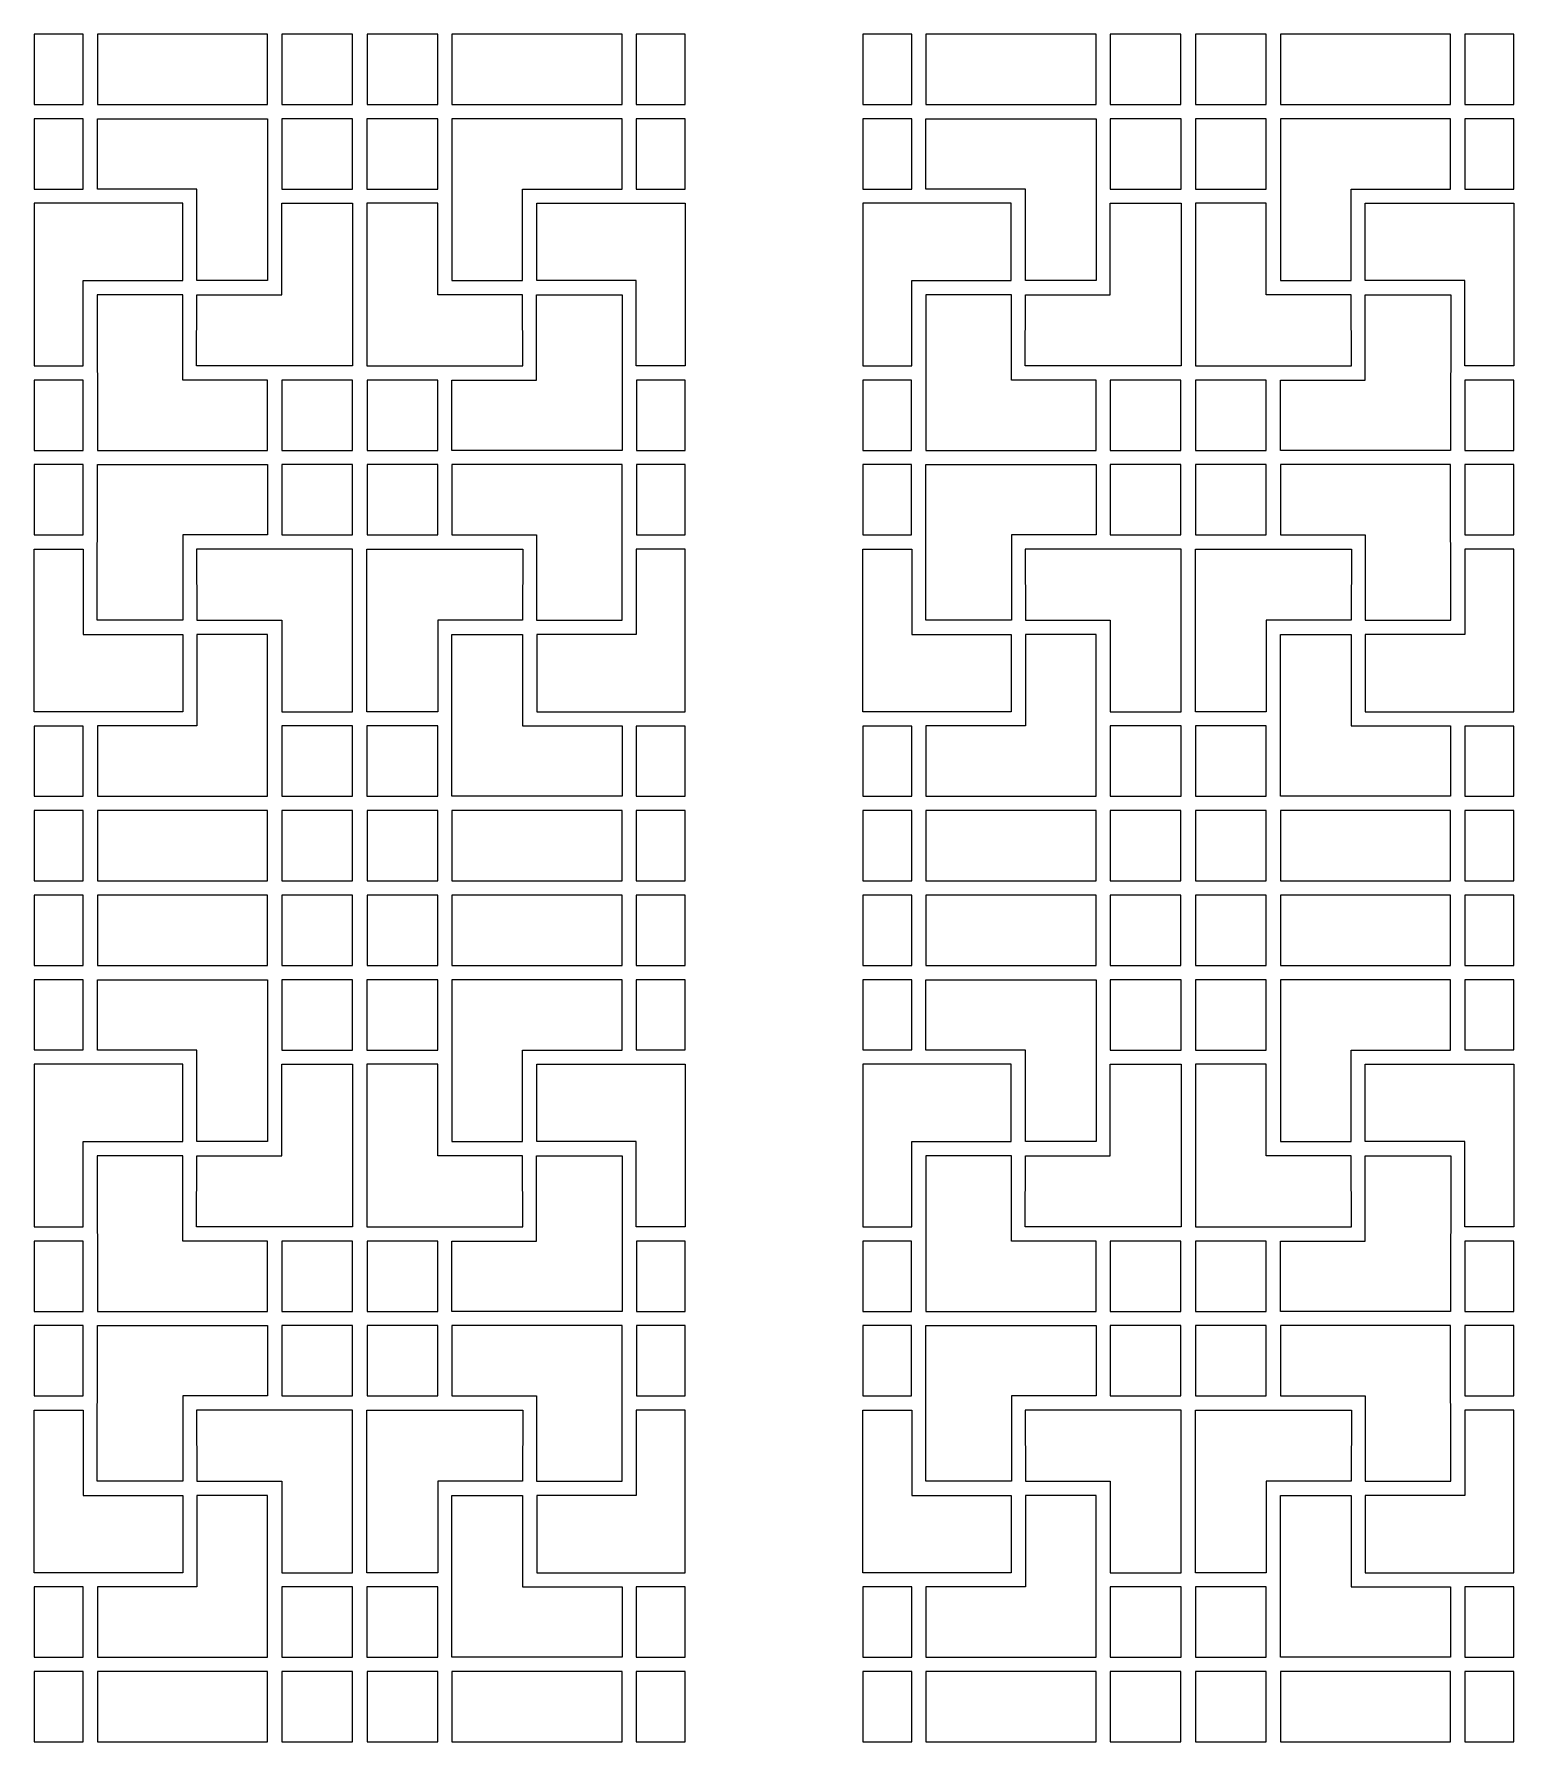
# Model space of a CAD drawing. Header units: centimetres. Extents: x -93 to 93, y -108 to 108.
import ezdxf

# ---------------------------------------------------------------- set-up
doc = ezdxf.new("R2010")
doc.units = ezdxf.units.CM
doc.header["$MEASUREMENT"] = 0
doc.layers.add('layer 1', color=7, linetype='Continuous')

msp = doc.modelspace()

# ---------------------------------------------------------------- linework, layer by layer
at = {"layer": 'layer 1', "color": 177}
for points in [[(-93.24418, 98.79162), (-87.04762, 98.79162), (-87.04762, 107.65402), (-93.24418, 107.65402), (-93.24418, 98.79162)], [(-17.37464, 98.79162), (-11.17808, 98.79162), (-11.17808, 107.65402), (-17.37464, 107.65402), (-17.37464, 98.79162)], [(-85.27862, 98.79157), (-63.829, 98.79157), (-63.829, 107.65397), (-85.27862, 107.65397), (-85.27862, 98.79157)], [(-62.03734, 98.79138), (-53.12802, 98.79138), (-53.12802, 107.65378), (-62.03734, 107.65378), (-62.03734, 98.79138)], [(-51.29424, 98.79138), (-42.38492, 98.79138), (-42.38492, 107.65378), (-51.29424, 107.65378), (-51.29424, 98.79138)], [(-40.59326, 98.79157), (-19.14364, 98.79157), (-19.14364, 107.65397), (-40.59326, 107.65397), (-40.59326, 98.79157)], [(-93.2441, 88.12912), (-87.063, 88.12912), (-87.063, 96.99152), (-93.2441, 96.99152), (-93.2441, 88.12912)], [(-62.03728, 88.12872), (-53.11116, 88.12872), (-53.11116, 96.99112), (-62.03728, 96.99112), (-62.03728, 88.12872)], [(-51.3111, 88.12872), (-42.38498, 88.12872), (-42.38498, 96.99112), (-51.3111, 96.99112), (-51.3111, 88.12872)], [(-17.35926, 88.12912), (-11.17816, 88.12912), (-11.17816, 96.99152), (-17.35926, 96.99152), (-17.35926, 88.12912)], [(-93.24418, 55.17719), (-87.08044, 55.17719), (-87.08044, 64.03959), (-93.24418, 64.03959), (-93.24418, 55.17719)], [(-62.03788, 55.17754), (-53.1284, 55.17754), (-53.1284, 64.0316), (-62.03788, 64.0316), (-62.03788, 55.17754)], [(-51.29386, 55.17754), (-42.38438, 55.17754), (-42.38438, 64.0316), (-51.29386, 64.0316), (-51.29386, 55.17754)], [(-17.34182, 55.17719), (-11.17808, 55.17719), (-11.17808, 64.03959), (-17.34182, 64.03959), (-17.34182, 55.17719)], [(-93.24418, 44.51443), (-87.08044, 44.51443), (-87.08044, 53.37683), (-93.24418, 53.37683), (-93.24418, 44.51443)], [(-62.03788, 44.52242), (-53.1284, 44.52242), (-53.1284, 53.37648), (-62.03788, 53.37648), (-62.03788, 44.52242)], [(-93.2441, 11.5625), (-87.063, 11.5625), (-87.063, 20.4249), (-93.2441, 20.4249), (-93.2441, 11.5625)], [(-62.03728, 11.5629), (-53.11116, 11.5629), (-53.11116, 20.4253), (-62.03728, 20.4253), (-62.03728, 11.5629)], [(-93.24418, 0.9), (-87.04762, 0.9), (-87.04762, 9.7624), (-93.24418, 9.7624), (-93.24418, 0.9)], [(-85.27862, 0.90005), (-63.829, 0.90005), (-63.829, 9.76245), (-85.27862, 9.76245), (-85.27862, 0.90005)], [(-62.03734, 0.90024), (-53.12802, 0.90024), (-53.12802, 9.76264), (-62.03734, 9.76264), (-62.03734, 0.90024)], [(-93.24418, -9.7624), (-87.04762, -9.7624), (-87.04762, -0.9), (-93.24418, -0.9), (-93.24418, -9.7624)], [(-85.27862, -9.76245), (-63.829, -9.76245), (-63.829, -0.90005), (-85.27862, -0.90005), (-85.27862, -9.76245)], [(-62.03734, -9.76264), (-53.12802, -9.76264), (-53.12802, -0.90024), (-62.03734, -0.90024), (-62.03734, -9.76264)], [(-51.29424, -9.76264), (-42.38492, -9.76264), (-42.38492, -0.90024), (-51.29424, -0.90024), (-51.29424, -9.76264)], [(-40.59326, -9.76245), (-19.14364, -9.76245), (-19.14364, -0.90005), (-40.59326, -0.90005), (-40.59326, -9.76245)], [(-17.37464, -9.7624), (-11.17808, -9.7624), (-11.17808, -0.9), (-17.37464, -0.9), (-17.37464, -9.7624)], [(-93.2441, -20.4249), (-87.063, -20.4249), (-87.063, -11.5625), (-93.2441, -11.5625), (-93.2441, -20.4249)], [(-62.03728, -20.4253), (-53.11116, -20.4253), (-53.11116, -11.5629), (-62.03728, -11.5629), (-62.03728, -20.4253)], [(-51.3111, -20.4253), (-42.38498, -20.4253), (-42.38498, -11.5629), (-51.3111, -11.5629), (-51.3111, -20.4253)], [(-17.35926, -20.4249), (-11.17816, -20.4249), (-11.17816, -11.5625), (-17.35926, -11.5625), (-17.35926, -20.4249)], [(-93.24418, -53.37683), (-87.08044, -53.37683), (-87.08044, -44.51443), (-93.24418, -44.51443), (-93.24418, -53.37683)], [(-62.03788, -53.37648), (-53.1284, -53.37648), (-53.1284, -44.52242), (-62.03788, -44.52242), (-62.03788, -53.37648)], [(-51.29386, -53.37648), (-42.38438, -53.37648), (-42.38438, -44.52242), (-51.29386, -44.52242), (-51.29386, -53.37648)], [(-17.34182, -53.37683), (-11.17808, -53.37683), (-11.17808, -44.51443), (-17.34182, -44.51443), (-17.34182, -53.37683)], [(-93.24418, -64.03959), (-87.08044, -64.03959), (-87.08044, -55.17719), (-93.24418, -55.17719), (-93.24418, -64.03959)], [(-62.03788, -64.0316), (-53.1284, -64.0316), (-53.1284, -55.17754), (-62.03788, -55.17754), (-62.03788, -64.0316)], [(-93.2441, -96.99152), (-87.063, -96.99152), (-87.063, -88.12912), (-93.2441, -88.12912), (-93.2441, -96.99152)], [(-62.03728, -96.99112), (-53.11116, -96.99112), (-53.11116, -88.12872), (-62.03728, -88.12872), (-62.03728, -96.99112)], [(-93.24418, -107.65402), (-87.04762, -107.65402), (-87.04762, -98.79162), (-93.24418, -98.79162), (-93.24418, -107.65402)], [(-85.27862, -107.65397), (-63.829, -107.65397), (-63.829, -98.79157), (-85.27862, -98.79157), (-85.27862, -107.65397)], [(-62.03734, -107.65378), (-53.12802, -107.65378), (-53.12802, -98.79138), (-62.03734, -98.79138), (-62.03734, -107.65378)]]:
    msp.add_lwpolyline(points, close=True, dxfattribs=at)
at = {"layer": 'layer 1', "color": 242, "lineweight": 9}
for points in [[(11.17809, 98.79162), (17.37465, 98.79162), (17.37465, 107.65402), (11.17809, 107.65402), (11.17809, 98.79162)], [(87.04763, 98.79162), (93.24419, 98.79162), (93.24419, 107.65402), (87.04763, 107.65402), (87.04763, 98.79162)], [(19.14365, 98.79157), (40.59327, 98.79157), (40.59327, 107.65397), (19.14365, 107.65397), (19.14365, 98.79157)], [(42.38493, 98.79138), (51.29425, 98.79138), (51.29425, 107.65378), (42.38493, 107.65378), (42.38493, 98.79138)], [(53.12803, 98.79138), (62.03735, 98.79138), (62.03735, 107.65378), (53.12803, 107.65378), (53.12803, 98.79138)], [(63.82901, 98.79157), (85.27863, 98.79157), (85.27863, 107.65397), (63.82901, 107.65397), (63.82901, 98.79157)], [(11.17817, 88.12912), (17.35927, 88.12912), (17.35927, 96.99152), (11.17817, 96.99152), (11.17817, 88.12912)], [(42.38499, 88.12872), (51.31111, 88.12872), (51.31111, 96.99112), (42.38499, 96.99112), (42.38499, 88.12872)], [(53.11117, 88.12872), (62.03729, 88.12872), (62.03729, 96.99112), (53.11117, 96.99112), (53.11117, 88.12872)], [(87.06301, 88.12912), (93.24411, 88.12912), (93.24411, 96.99152), (87.06301, 96.99152), (87.06301, 88.12912)], [(11.17809, 55.17719), (17.34183, 55.17719), (17.34183, 64.03959), (11.17809, 64.03959), (11.17809, 55.17719)], [(42.38439, 55.17754), (51.29387, 55.17754), (51.29387, 64.0316), (42.38439, 64.0316), (42.38439, 55.17754)], [(53.12841, 55.17754), (62.03789, 55.17754), (62.03789, 64.0316), (53.12841, 64.0316), (53.12841, 55.17754)], [(87.08045, 55.17719), (93.24419, 55.17719), (93.24419, 64.03959), (87.08045, 64.03959), (87.08045, 55.17719)], [(11.17809, 44.51443), (17.34183, 44.51443), (17.34183, 53.37683), (11.17809, 53.37683), (11.17809, 44.51443)], [(42.38439, 44.52242), (51.29387, 44.52242), (51.29387, 53.37648), (42.38439, 53.37648), (42.38439, 44.52242)], [(11.17817, 11.5625), (17.35927, 11.5625), (17.35927, 20.4249), (11.17817, 20.4249), (11.17817, 11.5625)], [(42.38499, 11.5629), (51.31111, 11.5629), (51.31111, 20.4253), (42.38499, 20.4253), (42.38499, 11.5629)], [(11.17809, 0.9), (17.37465, 0.9), (17.37465, 9.7624), (11.17809, 9.7624), (11.17809, 0.9)], [(19.14365, 0.90005), (40.59327, 0.90005), (40.59327, 9.76245), (19.14365, 9.76245), (19.14365, 0.90005)], [(42.38493, 0.90024), (51.29425, 0.90024), (51.29425, 9.76264), (42.38493, 9.76264), (42.38493, 0.90024)], [(11.17809, -9.7624), (17.37465, -9.7624), (17.37465, -0.9), (11.17809, -0.9), (11.17809, -9.7624)], [(19.14365, -9.76245), (40.59327, -9.76245), (40.59327, -0.90005), (19.14365, -0.90005), (19.14365, -9.76245)], [(42.38493, -9.76264), (51.29425, -9.76264), (51.29425, -0.90024), (42.38493, -0.90024), (42.38493, -9.76264)], [(53.12803, -9.76264), (62.03735, -9.76264), (62.03735, -0.90024), (53.12803, -0.90024), (53.12803, -9.76264)], [(63.82901, -9.76245), (85.27863, -9.76245), (85.27863, -0.90005), (63.82901, -0.90005), (63.82901, -9.76245)], [(87.04763, -9.7624), (93.24419, -9.7624), (93.24419, -0.9), (87.04763, -0.9), (87.04763, -9.7624)], [(11.17817, -20.4249), (17.35927, -20.4249), (17.35927, -11.5625), (11.17817, -11.5625), (11.17817, -20.4249)], [(42.38499, -20.4253), (51.31111, -20.4253), (51.31111, -11.5629), (42.38499, -11.5629), (42.38499, -20.4253)], [(53.11117, -20.4253), (62.03729, -20.4253), (62.03729, -11.5629), (53.11117, -11.5629), (53.11117, -20.4253)], [(87.06301, -20.4249), (93.24411, -20.4249), (93.24411, -11.5625), (87.06301, -11.5625), (87.06301, -20.4249)], [(11.17809, -53.37683), (17.34183, -53.37683), (17.34183, -44.51443), (11.17809, -44.51443), (11.17809, -53.37683)], [(42.38439, -53.37648), (51.29387, -53.37648), (51.29387, -44.52242), (42.38439, -44.52242), (42.38439, -53.37648)], [(53.12841, -53.37648), (62.03789, -53.37648), (62.03789, -44.52242), (53.12841, -44.52242), (53.12841, -53.37648)], [(87.08045, -53.37683), (93.24419, -53.37683), (93.24419, -44.51443), (87.08045, -44.51443), (87.08045, -53.37683)], [(11.17809, -64.03959), (17.34183, -64.03959), (17.34183, -55.17719), (11.17809, -55.17719), (11.17809, -64.03959)], [(42.38439, -64.0316), (51.29387, -64.0316), (51.29387, -55.17754), (42.38439, -55.17754), (42.38439, -64.0316)], [(11.17817, -96.99152), (17.35927, -96.99152), (17.35927, -88.12912), (11.17817, -88.12912), (11.17817, -96.99152)], [(42.38499, -96.99112), (51.31111, -96.99112), (51.31111, -88.12872), (42.38499, -88.12872), (42.38499, -96.99112)], [(11.17809, -107.65402), (17.37465, -107.65402), (17.37465, -98.79162), (11.17809, -98.79162), (11.17809, -107.65402)], [(19.14365, -107.65397), (40.59327, -107.65397), (40.59327, -98.79157), (19.14365, -98.79157), (19.14365, -107.65397)], [(42.38493, -107.65378), (51.29425, -107.65378), (51.29425, -98.79138), (42.38493, -98.79138), (42.38493, -107.65378)]]:
    msp.add_lwpolyline(points, close=True, dxfattribs=at)
at = {"layer": 'layer 1', "color": 177}
for points, knots in [([(-72.73934, 88.09115), (-72.73934, 88.09115), (-72.73934, 76.6037), (-72.73934, 76.6037), (-72.73934, 76.6037), (-72.73934, 76.6037), (-63.83003, 76.60343), (-63.83003, 76.60343), (-63.83003, 76.60343), (-63.83003, 76.60343), (-63.8285, 96.99118), (-63.8285, 96.99118), (-63.8285, 96.99118), (-63.8285, 96.99118), (-85.27813, 96.99118), (-85.27813, 96.99118), (-85.27813, 96.99118), (-85.27813, 96.99118), (-85.27813, 88.12878), (-85.27813, 88.12878), (-85.27813, 88.12878), (-85.27813, 88.12878), (-72.73934, 88.09115), (-72.73934, 88.09115)], [0, 0, 0, 0, 0.142857143, 0.142857143, 0.142857143, 0.142857143, 0.285714286, 0.285714286, 0.285714286, 0.285714286, 0.428571429, 0.428571429, 0.428571429, 0.428571429, 0.571428571, 0.571428571, 0.571428571, 0.571428571, 0.714285714, 0.714285714, 0.714285714, 0.714285714, 1, 1, 1, 1]), ([(-31.68292, 88.09115), (-31.68292, 88.09115), (-31.68292, 76.6037), (-31.68292, 76.6037), (-31.68292, 76.6037), (-31.68292, 76.6037), (-40.59223, 76.60343), (-40.59223, 76.60343), (-40.59223, 76.60343), (-40.59223, 76.60343), (-40.59376, 96.99118), (-40.59376, 96.99118), (-40.59376, 96.99118), (-40.59376, 96.99118), (-19.14413, 96.99118), (-19.14413, 96.99118), (-19.14413, 96.99118), (-19.14413, 96.99118), (-19.14413, 88.12878), (-19.14413, 88.12878), (-19.14413, 88.12878), (-19.14413, 88.12878), (-31.68292, 88.09115), (-31.68292, 88.09115)], [0, 0, 0, 0, 0.142857143, 0.142857143, 0.142857143, 0.142857143, 0.285714286, 0.285714286, 0.285714286, 0.285714286, 0.428571429, 0.428571429, 0.428571429, 0.428571429, 0.571428571, 0.571428571, 0.571428571, 0.571428571, 0.714285714, 0.714285714, 0.714285714, 0.714285714, 1, 1, 1, 1]), ([(-74.51027, 76.60368), (-74.51027, 76.60368), (-87.05225, 76.60382), (-87.05225, 76.60382), (-87.05225, 76.60382), (-87.05225, 76.60382), (-87.05225, 65.83982), (-87.05225, 65.83982), (-87.05225, 65.83982), (-87.05225, 65.83982), (-93.24408, 65.83982), (-93.24408, 65.83982), (-93.24408, 65.83982), (-93.24408, 65.83982), (-93.24408, 86.32915), (-93.24408, 86.32915), (-93.24408, 86.32915), (-93.24408, 86.32915), (-74.51027, 86.32915), (-74.51027, 86.32915), (-74.51027, 86.32915), (-74.51027, 86.32915), (-74.51027, 76.60368), (-74.51027, 76.60368)], [0, 0, 0, 0, 0.142857143, 0.142857143, 0.142857143, 0.142857143, 0.285714286, 0.285714286, 0.285714286, 0.285714286, 0.428571429, 0.428571429, 0.428571429, 0.428571429, 0.571428571, 0.571428571, 0.571428571, 0.571428571, 0.714285714, 0.714285714, 0.714285714, 0.714285714, 1, 1, 1, 1]), ([(-62.03614, 74.77842), (-62.03614, 74.77842), (-72.74271, 74.78046), (-72.74271, 74.78046), (-72.74271, 74.78046), (-72.74271, 74.78046), (-72.7637, 65.83843), (-72.7637, 65.83843), (-72.7637, 65.83843), (-72.7637, 65.83843), (-53.11123, 65.83966), (-53.11123, 65.83966), (-53.11123, 65.83966), (-53.11123, 65.83966), (-53.11113, 86.32859), (-53.11113, 86.32859), (-53.11113, 86.32859), (-53.11113, 86.32859), (-62.0373, 86.32872), (-62.0373, 86.32872), (-62.0373, 86.32872), (-62.0373, 86.32872), (-62.03614, 74.77842), (-62.03614, 74.77842)], [0, 0, 0, 0, 0.142857143, 0.142857143, 0.142857143, 0.142857143, 0.285714286, 0.285714286, 0.285714286, 0.285714286, 0.428571429, 0.428571429, 0.428571429, 0.428571429, 0.571428571, 0.571428571, 0.571428571, 0.571428571, 0.714285714, 0.714285714, 0.714285714, 0.714285714, 1, 1, 1, 1]), ([(-42.38612, 74.77842), (-42.38612, 74.77842), (-31.67955, 74.78046), (-31.67955, 74.78046), (-31.67955, 74.78046), (-31.67955, 74.78046), (-31.65856, 65.83843), (-31.65856, 65.83843), (-31.65856, 65.83843), (-31.65856, 65.83843), (-51.31103, 65.83966), (-51.31103, 65.83966), (-51.31103, 65.83966), (-51.31103, 65.83966), (-51.31113, 86.32859), (-51.31113, 86.32859), (-51.31113, 86.32859), (-51.31113, 86.32859), (-42.38496, 86.32872), (-42.38496, 86.32872), (-42.38496, 86.32872), (-42.38496, 86.32872), (-42.38612, 74.77842), (-42.38612, 74.77842)], [0, 0, 0, 0, 0.142857143, 0.142857143, 0.142857143, 0.142857143, 0.285714286, 0.285714286, 0.285714286, 0.285714286, 0.428571429, 0.428571429, 0.428571429, 0.428571429, 0.571428571, 0.571428571, 0.571428571, 0.571428571, 0.714285714, 0.714285714, 0.714285714, 0.714285714, 1, 1, 1, 1]), ([(-29.91199, 76.60368), (-29.91199, 76.60368), (-17.37001, 76.60382), (-17.37001, 76.60382), (-17.37001, 76.60382), (-17.37001, 76.60382), (-17.37001, 65.83982), (-17.37001, 65.83982), (-17.37001, 65.83982), (-17.37001, 65.83982), (-11.17818, 65.83982), (-11.17818, 65.83982), (-11.17818, 65.83982), (-11.17818, 65.83982), (-11.17818, 86.32915), (-11.17818, 86.32915), (-11.17818, 86.32915), (-11.17818, 86.32915), (-29.91199, 86.32915), (-29.91199, 86.32915), (-29.91199, 86.32915), (-29.91199, 86.32915), (-29.91199, 76.60368), (-29.91199, 76.60368)], [0, 0, 0, 0, 0.142857143, 0.142857143, 0.142857143, 0.142857143, 0.285714286, 0.285714286, 0.285714286, 0.285714286, 0.428571429, 0.428571429, 0.428571429, 0.428571429, 0.571428571, 0.571428571, 0.571428571, 0.571428571, 0.714285714, 0.714285714, 0.714285714, 0.714285714, 1, 1, 1, 1]), ([(-85.27854, 55.17714), (-85.27854, 55.17714), (-85.28388, 74.7816), (-85.28388, 74.7816), (-85.28388, 74.7816), (-85.28388, 74.7816), (-74.50559, 74.78174), (-74.50559, 74.78174), (-74.50559, 74.78174), (-74.50559, 74.78174), (-74.50578, 64.01664), (-74.50578, 64.01664), (-74.50578, 64.01664), (-74.50578, 64.01664), (-63.82405, 64.036), (-63.82405, 64.036), (-63.82405, 64.036), (-63.82405, 64.036), (-63.8291, 55.17701), (-63.8291, 55.17701), (-63.8291, 55.17701), (-63.8291, 55.17701), (-85.27854, 55.17714), (-85.27854, 55.17714)], [0, 0, 0, 0, 0.142857143, 0.142857143, 0.142857143, 0.142857143, 0.285714286, 0.285714286, 0.285714286, 0.285714286, 0.428571429, 0.428571429, 0.428571429, 0.428571429, 0.571428571, 0.571428571, 0.571428571, 0.571428571, 0.714285714, 0.714285714, 0.714285714, 0.714285714, 1, 1, 1, 1]), ([(-19.14372, 55.17714), (-19.14372, 55.17714), (-19.13838, 74.7816), (-19.13838, 74.7816), (-19.13838, 74.7816), (-19.13838, 74.7816), (-29.91667, 74.78174), (-29.91667, 74.78174), (-29.91667, 74.78174), (-29.91667, 74.78174), (-29.91648, 64.01664), (-29.91648, 64.01664), (-29.91648, 64.01664), (-29.91648, 64.01664), (-40.59821, 64.036), (-40.59821, 64.036), (-40.59821, 64.036), (-40.59821, 64.036), (-40.59316, 55.17701), (-40.59316, 55.17701), (-40.59316, 55.17701), (-40.59316, 55.17701), (-19.14372, 55.17714), (-19.14372, 55.17714)], [0, 0, 0, 0, 0.142857143, 0.142857143, 0.142857143, 0.142857143, 0.285714286, 0.285714286, 0.285714286, 0.285714286, 0.428571429, 0.428571429, 0.428571429, 0.428571429, 0.571428571, 0.571428571, 0.571428571, 0.571428571, 0.714285714, 0.714285714, 0.714285714, 0.714285714, 1, 1, 1, 1]), ([(-85.27854, 53.37688), (-85.27854, 53.37688), (-85.28388, 33.77242), (-85.28388, 33.77242), (-85.28388, 33.77242), (-85.28388, 33.77242), (-74.50559, 33.77228), (-74.50559, 33.77228), (-74.50559, 33.77228), (-74.50559, 33.77228), (-74.50578, 44.53738), (-74.50578, 44.53738), (-74.50578, 44.53738), (-74.50578, 44.53738), (-63.82405, 44.51802), (-63.82405, 44.51802), (-63.82405, 44.51802), (-63.82405, 44.51802), (-63.8291, 53.37701), (-63.8291, 53.37701), (-63.8291, 53.37701), (-63.8291, 53.37701), (-85.27854, 53.37688), (-85.27854, 53.37688)], [0, 0, 0, 0, 0.142857143, 0.142857143, 0.142857143, 0.142857143, 0.285714286, 0.285714286, 0.285714286, 0.285714286, 0.428571429, 0.428571429, 0.428571429, 0.428571429, 0.571428571, 0.571428571, 0.571428571, 0.571428571, 0.714285714, 0.714285714, 0.714285714, 0.714285714, 1, 1, 1, 1]), ([(-42.38438, 44.52242), (-42.38438, 44.52242), (-51.29386, 44.52242), (-51.29386, 44.52242), (-51.29386, 44.52242), (-51.29386, 44.52242), (-51.29386, 53.37648), (-51.29386, 53.37648), (-51.29386, 53.37648), (-51.29386, 53.37648), (-42.38438, 53.37648), (-42.38438, 53.37648), (-42.38438, 53.37648), (-42.38438, 53.37648), (-42.38438, 44.52242), (-42.38438, 44.52242)], [0, 0, 0, 0, 0.2, 0.2, 0.2, 0.2, 0.4, 0.4, 0.4, 0.4, 0.6, 0.6, 0.6, 0.6, 1, 1, 1, 1]), ([(-19.14372, 53.37688), (-19.14372, 53.37688), (-19.13838, 33.77242), (-19.13838, 33.77242), (-19.13838, 33.77242), (-19.13838, 33.77242), (-29.91667, 33.77228), (-29.91667, 33.77228), (-29.91667, 33.77228), (-29.91667, 33.77228), (-29.91648, 44.53738), (-29.91648, 44.53738), (-29.91648, 44.53738), (-29.91648, 44.53738), (-40.59821, 44.51802), (-40.59821, 44.51802), (-40.59821, 44.51802), (-40.59821, 44.51802), (-40.59316, 53.37701), (-40.59316, 53.37701), (-40.59316, 53.37701), (-40.59316, 53.37701), (-19.14372, 53.37688), (-19.14372, 53.37688)], [0, 0, 0, 0, 0.142857143, 0.142857143, 0.142857143, 0.142857143, 0.285714286, 0.285714286, 0.285714286, 0.285714286, 0.428571429, 0.428571429, 0.428571429, 0.428571429, 0.571428571, 0.571428571, 0.571428571, 0.571428571, 0.714285714, 0.714285714, 0.714285714, 0.714285714, 1, 1, 1, 1]), ([(-11.17808, 44.51443), (-11.17808, 44.51443), (-17.34183, 44.51443), (-17.34183, 44.51443), (-17.34183, 44.51443), (-17.34183, 44.51443), (-17.34183, 53.37683), (-17.34183, 53.37683), (-17.34183, 53.37683), (-17.34183, 53.37683), (-11.17808, 53.37683), (-11.17808, 53.37683), (-11.17808, 53.37683), (-11.17808, 53.37683), (-11.17808, 44.51443), (-11.17808, 44.51443)], [0, 0, 0, 0, 0.2, 0.2, 0.2, 0.2, 0.4, 0.4, 0.4, 0.4, 0.6, 0.6, 0.6, 0.6, 1, 1, 1, 1]), ([(-74.51027, 31.95034), (-74.51027, 31.95034), (-87.05225, 31.9502), (-87.05225, 31.9502), (-87.05225, 31.9502), (-87.05225, 31.9502), (-87.05225, 42.7142), (-87.05225, 42.7142), (-87.05225, 42.7142), (-87.05225, 42.7142), (-93.24408, 42.7142), (-93.24408, 42.7142), (-93.24408, 42.7142), (-93.24408, 42.7142), (-93.24408, 22.22487), (-93.24408, 22.22487), (-93.24408, 22.22487), (-93.24408, 22.22487), (-74.51027, 22.22487), (-74.51027, 22.22487), (-74.51027, 22.22487), (-74.51027, 22.22487), (-74.51027, 31.95034), (-74.51027, 31.95034)], [0, 0, 0, 0, 0.142857143, 0.142857143, 0.142857143, 0.142857143, 0.285714286, 0.285714286, 0.285714286, 0.285714286, 0.428571429, 0.428571429, 0.428571429, 0.428571429, 0.571428571, 0.571428571, 0.571428571, 0.571428571, 0.714285714, 0.714285714, 0.714285714, 0.714285714, 1, 1, 1, 1]), ([(-62.03614, 33.7756), (-62.03614, 33.7756), (-72.74271, 33.77356), (-72.74271, 33.77356), (-72.74271, 33.77356), (-72.74271, 33.77356), (-72.7637, 42.71559), (-72.7637, 42.71559), (-72.7637, 42.71559), (-72.7637, 42.71559), (-53.11123, 42.71436), (-53.11123, 42.71436), (-53.11123, 42.71436), (-53.11123, 42.71436), (-53.11113, 22.22543), (-53.11113, 22.22543), (-53.11113, 22.22543), (-53.11113, 22.22543), (-62.0373, 22.2253), (-62.0373, 22.2253), (-62.0373, 22.2253), (-62.0373, 22.2253), (-62.03614, 33.7756), (-62.03614, 33.7756)], [0, 0, 0, 0, 0.142857143, 0.142857143, 0.142857143, 0.142857143, 0.285714286, 0.285714286, 0.285714286, 0.285714286, 0.428571429, 0.428571429, 0.428571429, 0.428571429, 0.571428571, 0.571428571, 0.571428571, 0.571428571, 0.714285714, 0.714285714, 0.714285714, 0.714285714, 1, 1, 1, 1]), ([(-42.38612, 33.7756), (-42.38612, 33.7756), (-31.67955, 33.77356), (-31.67955, 33.77356), (-31.67955, 33.77356), (-31.67955, 33.77356), (-31.65856, 42.71559), (-31.65856, 42.71559), (-31.65856, 42.71559), (-31.65856, 42.71559), (-51.31103, 42.71436), (-51.31103, 42.71436), (-51.31103, 42.71436), (-51.31103, 42.71436), (-51.31113, 22.22543), (-51.31113, 22.22543), (-51.31113, 22.22543), (-51.31113, 22.22543), (-42.38496, 22.2253), (-42.38496, 22.2253), (-42.38496, 22.2253), (-42.38496, 22.2253), (-42.38612, 33.7756), (-42.38612, 33.7756)], [0, 0, 0, 0, 0.142857143, 0.142857143, 0.142857143, 0.142857143, 0.285714286, 0.285714286, 0.285714286, 0.285714286, 0.428571429, 0.428571429, 0.428571429, 0.428571429, 0.571428571, 0.571428571, 0.571428571, 0.571428571, 0.714285714, 0.714285714, 0.714285714, 0.714285714, 1, 1, 1, 1]), ([(-29.91199, 31.95034), (-29.91199, 31.95034), (-17.37001, 31.9502), (-17.37001, 31.9502), (-17.37001, 31.9502), (-17.37001, 31.9502), (-17.37001, 42.7142), (-17.37001, 42.7142), (-17.37001, 42.7142), (-17.37001, 42.7142), (-11.17818, 42.7142), (-11.17818, 42.7142), (-11.17818, 42.7142), (-11.17818, 42.7142), (-11.17818, 22.22487), (-11.17818, 22.22487), (-11.17818, 22.22487), (-11.17818, 22.22487), (-29.91199, 22.22487), (-29.91199, 22.22487), (-29.91199, 22.22487), (-29.91199, 22.22487), (-29.91199, 31.95034), (-29.91199, 31.95034)], [0, 0, 0, 0, 0.142857143, 0.142857143, 0.142857143, 0.142857143, 0.285714286, 0.285714286, 0.285714286, 0.285714286, 0.428571429, 0.428571429, 0.428571429, 0.428571429, 0.571428571, 0.571428571, 0.571428571, 0.571428571, 0.714285714, 0.714285714, 0.714285714, 0.714285714, 1, 1, 1, 1]), ([(-72.73934, 20.46287), (-72.73934, 20.46287), (-72.73934, 31.95032), (-72.73934, 31.95032), (-72.73934, 31.95032), (-72.73934, 31.95032), (-63.83003, 31.95059), (-63.83003, 31.95059), (-63.83003, 31.95059), (-63.83003, 31.95059), (-63.8285, 11.56284), (-63.8285, 11.56284), (-63.8285, 11.56284), (-63.8285, 11.56284), (-85.27813, 11.56284), (-85.27813, 11.56284), (-85.27813, 11.56284), (-85.27813, 11.56284), (-85.27813, 20.42524), (-85.27813, 20.42524), (-85.27813, 20.42524), (-85.27813, 20.42524), (-72.73934, 20.46287), (-72.73934, 20.46287)], [0, 0, 0, 0, 0.142857143, 0.142857143, 0.142857143, 0.142857143, 0.285714286, 0.285714286, 0.285714286, 0.285714286, 0.428571429, 0.428571429, 0.428571429, 0.428571429, 0.571428571, 0.571428571, 0.571428571, 0.571428571, 0.714285714, 0.714285714, 0.714285714, 0.714285714, 1, 1, 1, 1]), ([(-31.68292, 20.46287), (-31.68292, 20.46287), (-31.68292, 31.95032), (-31.68292, 31.95032), (-31.68292, 31.95032), (-31.68292, 31.95032), (-40.59223, 31.95059), (-40.59223, 31.95059), (-40.59223, 31.95059), (-40.59223, 31.95059), (-40.59376, 11.56284), (-40.59376, 11.56284), (-40.59376, 11.56284), (-40.59376, 11.56284), (-19.14413, 11.56284), (-19.14413, 11.56284), (-19.14413, 11.56284), (-19.14413, 11.56284), (-19.14413, 20.42524), (-19.14413, 20.42524), (-19.14413, 20.42524), (-19.14413, 20.42524), (-31.68292, 20.46287), (-31.68292, 20.46287)], [0, 0, 0, 0, 0.142857143, 0.142857143, 0.142857143, 0.142857143, 0.285714286, 0.285714286, 0.285714286, 0.285714286, 0.428571429, 0.428571429, 0.428571429, 0.428571429, 0.571428571, 0.571428571, 0.571428571, 0.571428571, 0.714285714, 0.714285714, 0.714285714, 0.714285714, 1, 1, 1, 1]), ([(-42.38498, 11.5629), (-42.38498, 11.5629), (-51.3111, 11.5629), (-51.3111, 11.5629), (-51.3111, 11.5629), (-51.3111, 11.5629), (-51.3111, 20.4253), (-51.3111, 20.4253), (-51.3111, 20.4253), (-51.3111, 20.4253), (-42.38498, 20.4253), (-42.38498, 20.4253), (-42.38498, 20.4253), (-42.38498, 20.4253), (-42.38498, 11.5629), (-42.38498, 11.5629)], [0, 0, 0, 0, 0.2, 0.2, 0.2, 0.2, 0.4, 0.4, 0.4, 0.4, 0.6, 0.6, 0.6, 0.6, 1, 1, 1, 1]), ([(-11.17816, 11.5625), (-11.17816, 11.5625), (-17.35927, 11.5625), (-17.35927, 11.5625), (-17.35927, 11.5625), (-17.35927, 11.5625), (-17.35927, 20.4249), (-17.35927, 20.4249), (-17.35927, 20.4249), (-17.35927, 20.4249), (-11.17816, 20.4249), (-11.17816, 20.4249), (-11.17816, 20.4249), (-11.17816, 20.4249), (-11.17816, 11.5625), (-11.17816, 11.5625)], [0, 0, 0, 0, 0.2, 0.2, 0.2, 0.2, 0.4, 0.4, 0.4, 0.4, 0.6, 0.6, 0.6, 0.6, 1, 1, 1, 1]), ([(-42.38492, 0.90024), (-42.38492, 0.90024), (-51.29424, 0.90024), (-51.29424, 0.90024), (-51.29424, 0.90024), (-51.29424, 0.90024), (-51.29424, 9.76264), (-51.29424, 9.76264), (-51.29424, 9.76264), (-51.29424, 9.76264), (-42.38492, 9.76264), (-42.38492, 9.76264), (-42.38492, 9.76264), (-42.38492, 9.76264), (-42.38492, 0.90024), (-42.38492, 0.90024)], [0, 0, 0, 0, 0.2, 0.2, 0.2, 0.2, 0.4, 0.4, 0.4, 0.4, 0.6, 0.6, 0.6, 0.6, 1, 1, 1, 1]), ([(-19.14364, 0.90005), (-19.14364, 0.90005), (-40.59327, 0.90005), (-40.59327, 0.90005), (-40.59327, 0.90005), (-40.59327, 0.90005), (-40.59327, 9.76246), (-40.59327, 9.76246), (-40.59327, 9.76246), (-40.59327, 9.76246), (-19.14364, 9.76246), (-19.14364, 9.76246), (-19.14364, 9.76246), (-19.14364, 9.76246), (-19.14364, 0.90005), (-19.14364, 0.90005)], [0, 0, 0, 0, 0.2, 0.2, 0.2, 0.2, 0.4, 0.4, 0.4, 0.4, 0.6, 0.6, 0.6, 0.6, 1, 1, 1, 1]), ([(-11.17808, 0.9), (-11.17808, 0.9), (-17.37464, 0.9), (-17.37464, 0.9), (-17.37464, 0.9), (-17.37464, 0.9), (-17.37464, 9.7624), (-17.37464, 9.7624), (-17.37464, 9.7624), (-17.37464, 9.7624), (-11.17808, 9.7624), (-11.17808, 9.7624), (-11.17808, 9.7624), (-11.17808, 9.7624), (-11.17808, 0.9), (-11.17808, 0.9)], [0, 0, 0, 0, 0.2, 0.2, 0.2, 0.2, 0.4, 0.4, 0.4, 0.4, 0.6, 0.6, 0.6, 0.6, 1, 1, 1, 1]), ([(-72.73934, -20.46287), (-72.73934, -20.46287), (-72.73934, -31.95032), (-72.73934, -31.95032), (-72.73934, -31.95032), (-72.73934, -31.95032), (-63.83003, -31.95059), (-63.83003, -31.95059), (-63.83003, -31.95059), (-63.83003, -31.95059), (-63.8285, -11.56284), (-63.8285, -11.56284), (-63.8285, -11.56284), (-63.8285, -11.56284), (-85.27813, -11.56284), (-85.27813, -11.56284), (-85.27813, -11.56284), (-85.27813, -11.56284), (-85.27813, -20.42524), (-85.27813, -20.42524), (-85.27813, -20.42524), (-85.27813, -20.42524), (-72.73934, -20.46287), (-72.73934, -20.46287)], [0, 0, 0, 0, 0.142857143, 0.142857143, 0.142857143, 0.142857143, 0.285714286, 0.285714286, 0.285714286, 0.285714286, 0.428571429, 0.428571429, 0.428571429, 0.428571429, 0.571428571, 0.571428571, 0.571428571, 0.571428571, 0.714285714, 0.714285714, 0.714285714, 0.714285714, 1, 1, 1, 1]), ([(-31.68292, -20.46287), (-31.68292, -20.46287), (-31.68292, -31.95032), (-31.68292, -31.95032), (-31.68292, -31.95032), (-31.68292, -31.95032), (-40.59223, -31.95059), (-40.59223, -31.95059), (-40.59223, -31.95059), (-40.59223, -31.95059), (-40.59376, -11.56284), (-40.59376, -11.56284), (-40.59376, -11.56284), (-40.59376, -11.56284), (-19.14413, -11.56284), (-19.14413, -11.56284), (-19.14413, -11.56284), (-19.14413, -11.56284), (-19.14413, -20.42524), (-19.14413, -20.42524), (-19.14413, -20.42524), (-19.14413, -20.42524), (-31.68292, -20.46287), (-31.68292, -20.46287)], [0, 0, 0, 0, 0.142857143, 0.142857143, 0.142857143, 0.142857143, 0.285714286, 0.285714286, 0.285714286, 0.285714286, 0.428571429, 0.428571429, 0.428571429, 0.428571429, 0.571428571, 0.571428571, 0.571428571, 0.571428571, 0.714285714, 0.714285714, 0.714285714, 0.714285714, 1, 1, 1, 1]), ([(-74.51027, -31.95034), (-74.51027, -31.95034), (-87.05225, -31.9502), (-87.05225, -31.9502), (-87.05225, -31.9502), (-87.05225, -31.9502), (-87.05225, -42.7142), (-87.05225, -42.7142), (-87.05225, -42.7142), (-87.05225, -42.7142), (-93.24408, -42.7142), (-93.24408, -42.7142), (-93.24408, -42.7142), (-93.24408, -42.7142), (-93.24408, -22.22487), (-93.24408, -22.22487), (-93.24408, -22.22487), (-93.24408, -22.22487), (-74.51027, -22.22487), (-74.51027, -22.22487), (-74.51027, -22.22487), (-74.51027, -22.22487), (-74.51027, -31.95034), (-74.51027, -31.95034)], [0, 0, 0, 0, 0.142857143, 0.142857143, 0.142857143, 0.142857143, 0.285714286, 0.285714286, 0.285714286, 0.285714286, 0.428571429, 0.428571429, 0.428571429, 0.428571429, 0.571428571, 0.571428571, 0.571428571, 0.571428571, 0.714285714, 0.714285714, 0.714285714, 0.714285714, 1, 1, 1, 1]), ([(-62.03614, -33.7756), (-62.03614, -33.7756), (-72.74271, -33.77356), (-72.74271, -33.77356), (-72.74271, -33.77356), (-72.74271, -33.77356), (-72.7637, -42.71559), (-72.7637, -42.71559), (-72.7637, -42.71559), (-72.7637, -42.71559), (-53.11123, -42.71436), (-53.11123, -42.71436), (-53.11123, -42.71436), (-53.11123, -42.71436), (-53.11113, -22.22543), (-53.11113, -22.22543), (-53.11113, -22.22543), (-53.11113, -22.22543), (-62.0373, -22.2253), (-62.0373, -22.2253), (-62.0373, -22.2253), (-62.0373, -22.2253), (-62.03614, -33.7756), (-62.03614, -33.7756)], [0, 0, 0, 0, 0.142857143, 0.142857143, 0.142857143, 0.142857143, 0.285714286, 0.285714286, 0.285714286, 0.285714286, 0.428571429, 0.428571429, 0.428571429, 0.428571429, 0.571428571, 0.571428571, 0.571428571, 0.571428571, 0.714285714, 0.714285714, 0.714285714, 0.714285714, 1, 1, 1, 1]), ([(-42.38612, -33.7756), (-42.38612, -33.7756), (-31.67955, -33.77356), (-31.67955, -33.77356), (-31.67955, -33.77356), (-31.67955, -33.77356), (-31.65856, -42.71559), (-31.65856, -42.71559), (-31.65856, -42.71559), (-31.65856, -42.71559), (-51.31103, -42.71436), (-51.31103, -42.71436), (-51.31103, -42.71436), (-51.31103, -42.71436), (-51.31113, -22.22543), (-51.31113, -22.22543), (-51.31113, -22.22543), (-51.31113, -22.22543), (-42.38496, -22.2253), (-42.38496, -22.2253), (-42.38496, -22.2253), (-42.38496, -22.2253), (-42.38612, -33.7756), (-42.38612, -33.7756)], [0, 0, 0, 0, 0.142857143, 0.142857143, 0.142857143, 0.142857143, 0.285714286, 0.285714286, 0.285714286, 0.285714286, 0.428571429, 0.428571429, 0.428571429, 0.428571429, 0.571428571, 0.571428571, 0.571428571, 0.571428571, 0.714285714, 0.714285714, 0.714285714, 0.714285714, 1, 1, 1, 1]), ([(-29.91199, -31.95034), (-29.91199, -31.95034), (-17.37001, -31.9502), (-17.37001, -31.9502), (-17.37001, -31.9502), (-17.37001, -31.9502), (-17.37001, -42.7142), (-17.37001, -42.7142), (-17.37001, -42.7142), (-17.37001, -42.7142), (-11.17818, -42.7142), (-11.17818, -42.7142), (-11.17818, -42.7142), (-11.17818, -42.7142), (-11.17818, -22.22487), (-11.17818, -22.22487), (-11.17818, -22.22487), (-11.17818, -22.22487), (-29.91199, -22.22487), (-29.91199, -22.22487), (-29.91199, -22.22487), (-29.91199, -22.22487), (-29.91199, -31.95034), (-29.91199, -31.95034)], [0, 0, 0, 0, 0.142857143, 0.142857143, 0.142857143, 0.142857143, 0.285714286, 0.285714286, 0.285714286, 0.285714286, 0.428571429, 0.428571429, 0.428571429, 0.428571429, 0.571428571, 0.571428571, 0.571428571, 0.571428571, 0.714285714, 0.714285714, 0.714285714, 0.714285714, 1, 1, 1, 1]), ([(-85.27854, -53.37688), (-85.27854, -53.37688), (-85.28388, -33.77242), (-85.28388, -33.77242), (-85.28388, -33.77242), (-85.28388, -33.77242), (-74.50559, -33.77228), (-74.50559, -33.77228), (-74.50559, -33.77228), (-74.50559, -33.77228), (-74.50578, -44.53738), (-74.50578, -44.53738), (-74.50578, -44.53738), (-74.50578, -44.53738), (-63.82405, -44.51802), (-63.82405, -44.51802), (-63.82405, -44.51802), (-63.82405, -44.51802), (-63.8291, -53.37701), (-63.8291, -53.37701), (-63.8291, -53.37701), (-63.8291, -53.37701), (-85.27854, -53.37688), (-85.27854, -53.37688)], [0, 0, 0, 0, 0.142857143, 0.142857143, 0.142857143, 0.142857143, 0.285714286, 0.285714286, 0.285714286, 0.285714286, 0.428571429, 0.428571429, 0.428571429, 0.428571429, 0.571428571, 0.571428571, 0.571428571, 0.571428571, 0.714285714, 0.714285714, 0.714285714, 0.714285714, 1, 1, 1, 1]), ([(-19.14372, -53.37688), (-19.14372, -53.37688), (-19.13838, -33.77242), (-19.13838, -33.77242), (-19.13838, -33.77242), (-19.13838, -33.77242), (-29.91667, -33.77228), (-29.91667, -33.77228), (-29.91667, -33.77228), (-29.91667, -33.77228), (-29.91648, -44.53738), (-29.91648, -44.53738), (-29.91648, -44.53738), (-29.91648, -44.53738), (-40.59821, -44.51802), (-40.59821, -44.51802), (-40.59821, -44.51802), (-40.59821, -44.51802), (-40.59316, -53.37701), (-40.59316, -53.37701), (-40.59316, -53.37701), (-40.59316, -53.37701), (-19.14372, -53.37688), (-19.14372, -53.37688)], [0, 0, 0, 0, 0.142857143, 0.142857143, 0.142857143, 0.142857143, 0.285714286, 0.285714286, 0.285714286, 0.285714286, 0.428571429, 0.428571429, 0.428571429, 0.428571429, 0.571428571, 0.571428571, 0.571428571, 0.571428571, 0.714285714, 0.714285714, 0.714285714, 0.714285714, 1, 1, 1, 1]), ([(-85.27854, -55.17714), (-85.27854, -55.17714), (-85.28388, -74.7816), (-85.28388, -74.7816), (-85.28388, -74.7816), (-85.28388, -74.7816), (-74.50559, -74.78174), (-74.50559, -74.78174), (-74.50559, -74.78174), (-74.50559, -74.78174), (-74.50578, -64.01664), (-74.50578, -64.01664), (-74.50578, -64.01664), (-74.50578, -64.01664), (-63.82405, -64.036), (-63.82405, -64.036), (-63.82405, -64.036), (-63.82405, -64.036), (-63.8291, -55.17701), (-63.8291, -55.17701), (-63.8291, -55.17701), (-63.8291, -55.17701), (-85.27854, -55.17714), (-85.27854, -55.17714)], [0, 0, 0, 0, 0.142857143, 0.142857143, 0.142857143, 0.142857143, 0.285714286, 0.285714286, 0.285714286, 0.285714286, 0.428571429, 0.428571429, 0.428571429, 0.428571429, 0.571428571, 0.571428571, 0.571428571, 0.571428571, 0.714285714, 0.714285714, 0.714285714, 0.714285714, 1, 1, 1, 1]), ([(-42.38438, -64.0316), (-42.38438, -64.0316), (-51.29386, -64.0316), (-51.29386, -64.0316), (-51.29386, -64.0316), (-51.29386, -64.0316), (-51.29386, -55.17754), (-51.29386, -55.17754), (-51.29386, -55.17754), (-51.29386, -55.17754), (-42.38438, -55.17754), (-42.38438, -55.17754), (-42.38438, -55.17754), (-42.38438, -55.17754), (-42.38438, -64.0316), (-42.38438, -64.0316)], [0, 0, 0, 0, 0.2, 0.2, 0.2, 0.2, 0.4, 0.4, 0.4, 0.4, 0.6, 0.6, 0.6, 0.6, 1, 1, 1, 1]), ([(-19.14372, -55.17714), (-19.14372, -55.17714), (-19.13838, -74.7816), (-19.13838, -74.7816), (-19.13838, -74.7816), (-19.13838, -74.7816), (-29.91667, -74.78174), (-29.91667, -74.78174), (-29.91667, -74.78174), (-29.91667, -74.78174), (-29.91648, -64.01664), (-29.91648, -64.01664), (-29.91648, -64.01664), (-29.91648, -64.01664), (-40.59821, -64.036), (-40.59821, -64.036), (-40.59821, -64.036), (-40.59821, -64.036), (-40.59316, -55.17701), (-40.59316, -55.17701), (-40.59316, -55.17701), (-40.59316, -55.17701), (-19.14372, -55.17714), (-19.14372, -55.17714)], [0, 0, 0, 0, 0.142857143, 0.142857143, 0.142857143, 0.142857143, 0.285714286, 0.285714286, 0.285714286, 0.285714286, 0.428571429, 0.428571429, 0.428571429, 0.428571429, 0.571428571, 0.571428571, 0.571428571, 0.571428571, 0.714285714, 0.714285714, 0.714285714, 0.714285714, 1, 1, 1, 1]), ([(-11.17808, -64.03959), (-11.17808, -64.03959), (-17.34183, -64.03959), (-17.34183, -64.03959), (-17.34183, -64.03959), (-17.34183, -64.03959), (-17.34183, -55.17719), (-17.34183, -55.17719), (-17.34183, -55.17719), (-17.34183, -55.17719), (-11.17808, -55.17719), (-11.17808, -55.17719), (-11.17808, -55.17719), (-11.17808, -55.17719), (-11.17808, -64.03959), (-11.17808, -64.03959)], [0, 0, 0, 0, 0.2, 0.2, 0.2, 0.2, 0.4, 0.4, 0.4, 0.4, 0.6, 0.6, 0.6, 0.6, 1, 1, 1, 1]), ([(-74.51027, -76.60368), (-74.51027, -76.60368), (-87.05225, -76.60382), (-87.05225, -76.60382), (-87.05225, -76.60382), (-87.05225, -76.60382), (-87.05225, -65.83982), (-87.05225, -65.83982), (-87.05225, -65.83982), (-87.05225, -65.83982), (-93.24408, -65.83982), (-93.24408, -65.83982), (-93.24408, -65.83982), (-93.24408, -65.83982), (-93.24408, -86.32915), (-93.24408, -86.32915), (-93.24408, -86.32915), (-93.24408, -86.32915), (-74.51027, -86.32915), (-74.51027, -86.32915), (-74.51027, -86.32915), (-74.51027, -86.32915), (-74.51027, -76.60368), (-74.51027, -76.60368)], [0, 0, 0, 0, 0.142857143, 0.142857143, 0.142857143, 0.142857143, 0.285714286, 0.285714286, 0.285714286, 0.285714286, 0.428571429, 0.428571429, 0.428571429, 0.428571429, 0.571428571, 0.571428571, 0.571428571, 0.571428571, 0.714285714, 0.714285714, 0.714285714, 0.714285714, 1, 1, 1, 1]), ([(-62.03614, -74.77842), (-62.03614, -74.77842), (-72.74271, -74.78046), (-72.74271, -74.78046), (-72.74271, -74.78046), (-72.74271, -74.78046), (-72.7637, -65.83843), (-72.7637, -65.83843), (-72.7637, -65.83843), (-72.7637, -65.83843), (-53.11123, -65.83966), (-53.11123, -65.83966), (-53.11123, -65.83966), (-53.11123, -65.83966), (-53.11113, -86.32859), (-53.11113, -86.32859), (-53.11113, -86.32859), (-53.11113, -86.32859), (-62.0373, -86.32872), (-62.0373, -86.32872), (-62.0373, -86.32872), (-62.0373, -86.32872), (-62.03614, -74.77842), (-62.03614, -74.77842)], [0, 0, 0, 0, 0.142857143, 0.142857143, 0.142857143, 0.142857143, 0.285714286, 0.285714286, 0.285714286, 0.285714286, 0.428571429, 0.428571429, 0.428571429, 0.428571429, 0.571428571, 0.571428571, 0.571428571, 0.571428571, 0.714285714, 0.714285714, 0.714285714, 0.714285714, 1, 1, 1, 1]), ([(-42.38612, -74.77842), (-42.38612, -74.77842), (-31.67955, -74.78046), (-31.67955, -74.78046), (-31.67955, -74.78046), (-31.67955, -74.78046), (-31.65856, -65.83843), (-31.65856, -65.83843), (-31.65856, -65.83843), (-31.65856, -65.83843), (-51.31103, -65.83966), (-51.31103, -65.83966), (-51.31103, -65.83966), (-51.31103, -65.83966), (-51.31113, -86.32859), (-51.31113, -86.32859), (-51.31113, -86.32859), (-51.31113, -86.32859), (-42.38496, -86.32872), (-42.38496, -86.32872), (-42.38496, -86.32872), (-42.38496, -86.32872), (-42.38612, -74.77842), (-42.38612, -74.77842)], [0, 0, 0, 0, 0.142857143, 0.142857143, 0.142857143, 0.142857143, 0.285714286, 0.285714286, 0.285714286, 0.285714286, 0.428571429, 0.428571429, 0.428571429, 0.428571429, 0.571428571, 0.571428571, 0.571428571, 0.571428571, 0.714285714, 0.714285714, 0.714285714, 0.714285714, 1, 1, 1, 1]), ([(-29.91199, -76.60368), (-29.91199, -76.60368), (-17.37001, -76.60382), (-17.37001, -76.60382), (-17.37001, -76.60382), (-17.37001, -76.60382), (-17.37001, -65.83982), (-17.37001, -65.83982), (-17.37001, -65.83982), (-17.37001, -65.83982), (-11.17818, -65.83982), (-11.17818, -65.83982), (-11.17818, -65.83982), (-11.17818, -65.83982), (-11.17818, -86.32915), (-11.17818, -86.32915), (-11.17818, -86.32915), (-11.17818, -86.32915), (-29.91199, -86.32915), (-29.91199, -86.32915), (-29.91199, -86.32915), (-29.91199, -86.32915), (-29.91199, -76.60368), (-29.91199, -76.60368)], [0, 0, 0, 0, 0.142857143, 0.142857143, 0.142857143, 0.142857143, 0.285714286, 0.285714286, 0.285714286, 0.285714286, 0.428571429, 0.428571429, 0.428571429, 0.428571429, 0.571428571, 0.571428571, 0.571428571, 0.571428571, 0.714285714, 0.714285714, 0.714285714, 0.714285714, 1, 1, 1, 1]), ([(-72.73934, -88.09115), (-72.73934, -88.09115), (-72.73934, -76.6037), (-72.73934, -76.6037), (-72.73934, -76.6037), (-72.73934, -76.6037), (-63.83003, -76.60343), (-63.83003, -76.60343), (-63.83003, -76.60343), (-63.83003, -76.60343), (-63.8285, -96.99118), (-63.8285, -96.99118), (-63.8285, -96.99118), (-63.8285, -96.99118), (-85.27813, -96.99118), (-85.27813, -96.99118), (-85.27813, -96.99118), (-85.27813, -96.99118), (-85.27813, -88.12878), (-85.27813, -88.12878), (-85.27813, -88.12878), (-85.27813, -88.12878), (-72.73934, -88.09115), (-72.73934, -88.09115)], [0, 0, 0, 0, 0.142857143, 0.142857143, 0.142857143, 0.142857143, 0.285714286, 0.285714286, 0.285714286, 0.285714286, 0.428571429, 0.428571429, 0.428571429, 0.428571429, 0.571428571, 0.571428571, 0.571428571, 0.571428571, 0.714285714, 0.714285714, 0.714285714, 0.714285714, 1, 1, 1, 1]), ([(-31.68292, -88.09115), (-31.68292, -88.09115), (-31.68292, -76.6037), (-31.68292, -76.6037), (-31.68292, -76.6037), (-31.68292, -76.6037), (-40.59223, -76.60343), (-40.59223, -76.60343), (-40.59223, -76.60343), (-40.59223, -76.60343), (-40.59376, -96.99118), (-40.59376, -96.99118), (-40.59376, -96.99118), (-40.59376, -96.99118), (-19.14413, -96.99118), (-19.14413, -96.99118), (-19.14413, -96.99118), (-19.14413, -96.99118), (-19.14413, -88.12878), (-19.14413, -88.12878), (-19.14413, -88.12878), (-19.14413, -88.12878), (-31.68292, -88.09115), (-31.68292, -88.09115)], [0, 0, 0, 0, 0.142857143, 0.142857143, 0.142857143, 0.142857143, 0.285714286, 0.285714286, 0.285714286, 0.285714286, 0.428571429, 0.428571429, 0.428571429, 0.428571429, 0.571428571, 0.571428571, 0.571428571, 0.571428571, 0.714285714, 0.714285714, 0.714285714, 0.714285714, 1, 1, 1, 1]), ([(-42.38498, -96.99112), (-42.38498, -96.99112), (-51.3111, -96.99112), (-51.3111, -96.99112), (-51.3111, -96.99112), (-51.3111, -96.99112), (-51.3111, -88.12872), (-51.3111, -88.12872), (-51.3111, -88.12872), (-51.3111, -88.12872), (-42.38498, -88.12872), (-42.38498, -88.12872), (-42.38498, -88.12872), (-42.38498, -88.12872), (-42.38498, -96.99112), (-42.38498, -96.99112)], [0, 0, 0, 0, 0.2, 0.2, 0.2, 0.2, 0.4, 0.4, 0.4, 0.4, 0.6, 0.6, 0.6, 0.6, 1, 1, 1, 1]), ([(-11.17816, -96.99152), (-11.17816, -96.99152), (-17.35927, -96.99152), (-17.35927, -96.99152), (-17.35927, -96.99152), (-17.35927, -96.99152), (-17.35927, -88.12912), (-17.35927, -88.12912), (-17.35927, -88.12912), (-17.35927, -88.12912), (-11.17816, -88.12912), (-11.17816, -88.12912), (-11.17816, -88.12912), (-11.17816, -88.12912), (-11.17816, -96.99152), (-11.17816, -96.99152)], [0, 0, 0, 0, 0.2, 0.2, 0.2, 0.2, 0.4, 0.4, 0.4, 0.4, 0.6, 0.6, 0.6, 0.6, 1, 1, 1, 1]), ([(-42.38492, -107.65378), (-42.38492, -107.65378), (-51.29424, -107.65378), (-51.29424, -107.65378), (-51.29424, -107.65378), (-51.29424, -107.65378), (-51.29424, -98.79138), (-51.29424, -98.79138), (-51.29424, -98.79138), (-51.29424, -98.79138), (-42.38492, -98.79138), (-42.38492, -98.79138), (-42.38492, -98.79138), (-42.38492, -98.79138), (-42.38492, -107.65378), (-42.38492, -107.65378)], [0, 0, 0, 0, 0.2, 0.2, 0.2, 0.2, 0.4, 0.4, 0.4, 0.4, 0.6, 0.6, 0.6, 0.6, 1, 1, 1, 1]), ([(-19.14364, -107.65397), (-19.14364, -107.65397), (-40.59327, -107.65397), (-40.59327, -107.65397), (-40.59327, -107.65397), (-40.59327, -107.65397), (-40.59327, -98.79156), (-40.59327, -98.79156), (-40.59327, -98.79156), (-40.59327, -98.79156), (-19.14364, -98.79156), (-19.14364, -98.79156), (-19.14364, -98.79156), (-19.14364, -98.79156), (-19.14364, -107.65397), (-19.14364, -107.65397)], [0, 0, 0, 0, 0.2, 0.2, 0.2, 0.2, 0.4, 0.4, 0.4, 0.4, 0.6, 0.6, 0.6, 0.6, 1, 1, 1, 1]), ([(-11.17808, -107.65402), (-11.17808, -107.65402), (-17.37464, -107.65402), (-17.37464, -107.65402), (-17.37464, -107.65402), (-17.37464, -107.65402), (-17.37464, -98.79162), (-17.37464, -98.79162), (-17.37464, -98.79162), (-17.37464, -98.79162), (-11.17808, -98.79162), (-11.17808, -98.79162), (-11.17808, -98.79162), (-11.17808, -98.79162), (-11.17808, -107.65402), (-11.17808, -107.65402)], [0, 0, 0, 0, 0.2, 0.2, 0.2, 0.2, 0.4, 0.4, 0.4, 0.4, 0.6, 0.6, 0.6, 0.6, 1, 1, 1, 1])]:
    msp.add_open_spline(points, degree=3, knots=knots, dxfattribs=at)
at = {"layer": 'layer 1', "color": 242, "lineweight": 9}
for points, knots in [([(31.68293, 88.09115), (31.68293, 88.09115), (31.68293, 76.6037), (31.68293, 76.6037), (31.68293, 76.6037), (31.68293, 76.6037), (40.59224, 76.60343), (40.59224, 76.60343), (40.59224, 76.60343), (40.59224, 76.60343), (40.59377, 96.99118), (40.59377, 96.99118), (40.59377, 96.99118), (40.59377, 96.99118), (19.14414, 96.99118), (19.14414, 96.99118), (19.14414, 96.99118), (19.14414, 96.99118), (19.14414, 88.12878), (19.14414, 88.12878), (19.14414, 88.12878), (19.14414, 88.12878), (31.68293, 88.09115), (31.68293, 88.09115)], [0, 0, 0, 0, 0.142857143, 0.142857143, 0.142857143, 0.142857143, 0.285714286, 0.285714286, 0.285714286, 0.285714286, 0.428571429, 0.428571429, 0.428571429, 0.428571429, 0.571428571, 0.571428571, 0.571428571, 0.571428571, 0.714285714, 0.714285714, 0.714285714, 0.714285714, 1, 1, 1, 1]), ([(72.73935, 88.09115), (72.73935, 88.09115), (72.73935, 76.6037), (72.73935, 76.6037), (72.73935, 76.6037), (72.73935, 76.6037), (63.83004, 76.60343), (63.83004, 76.60343), (63.83004, 76.60343), (63.83004, 76.60343), (63.82851, 96.99118), (63.82851, 96.99118), (63.82851, 96.99118), (63.82851, 96.99118), (85.27814, 96.99118), (85.27814, 96.99118), (85.27814, 96.99118), (85.27814, 96.99118), (85.27814, 88.12878), (85.27814, 88.12878), (85.27814, 88.12878), (85.27814, 88.12878), (72.73935, 88.09115), (72.73935, 88.09115)], [0, 0, 0, 0, 0.142857143, 0.142857143, 0.142857143, 0.142857143, 0.285714286, 0.285714286, 0.285714286, 0.285714286, 0.428571429, 0.428571429, 0.428571429, 0.428571429, 0.571428571, 0.571428571, 0.571428571, 0.571428571, 0.714285714, 0.714285714, 0.714285714, 0.714285714, 1, 1, 1, 1]), ([(29.912, 76.60368), (29.912, 76.60368), (17.37002, 76.60382), (17.37002, 76.60382), (17.37002, 76.60382), (17.37002, 76.60382), (17.37002, 65.83982), (17.37002, 65.83982), (17.37002, 65.83982), (17.37002, 65.83982), (11.17819, 65.83982), (11.17819, 65.83982), (11.17819, 65.83982), (11.17819, 65.83982), (11.17819, 86.32915), (11.17819, 86.32915), (11.17819, 86.32915), (11.17819, 86.32915), (29.912, 86.32915), (29.912, 86.32915), (29.912, 86.32915), (29.912, 86.32915), (29.912, 76.60368), (29.912, 76.60368)], [0, 0, 0, 0, 0.142857143, 0.142857143, 0.142857143, 0.142857143, 0.285714286, 0.285714286, 0.285714286, 0.285714286, 0.428571429, 0.428571429, 0.428571429, 0.428571429, 0.571428571, 0.571428571, 0.571428571, 0.571428571, 0.714285714, 0.714285714, 0.714285714, 0.714285714, 1, 1, 1, 1]), ([(42.38613, 74.77842), (42.38613, 74.77842), (31.67956, 74.78046), (31.67956, 74.78046), (31.67956, 74.78046), (31.67956, 74.78046), (31.65857, 65.83843), (31.65857, 65.83843), (31.65857, 65.83843), (31.65857, 65.83843), (51.31104, 65.83966), (51.31104, 65.83966), (51.31104, 65.83966), (51.31104, 65.83966), (51.31114, 86.32859), (51.31114, 86.32859), (51.31114, 86.32859), (51.31114, 86.32859), (42.38497, 86.32872), (42.38497, 86.32872), (42.38497, 86.32872), (42.38497, 86.32872), (42.38613, 74.77842), (42.38613, 74.77842)], [0, 0, 0, 0, 0.142857143, 0.142857143, 0.142857143, 0.142857143, 0.285714286, 0.285714286, 0.285714286, 0.285714286, 0.428571429, 0.428571429, 0.428571429, 0.428571429, 0.571428571, 0.571428571, 0.571428571, 0.571428571, 0.714285714, 0.714285714, 0.714285714, 0.714285714, 1, 1, 1, 1]), ([(62.03615, 74.77842), (62.03615, 74.77842), (72.74272, 74.78046), (72.74272, 74.78046), (72.74272, 74.78046), (72.74272, 74.78046), (72.76371, 65.83843), (72.76371, 65.83843), (72.76371, 65.83843), (72.76371, 65.83843), (53.11124, 65.83966), (53.11124, 65.83966), (53.11124, 65.83966), (53.11124, 65.83966), (53.11114, 86.32859), (53.11114, 86.32859), (53.11114, 86.32859), (53.11114, 86.32859), (62.03731, 86.32872), (62.03731, 86.32872), (62.03731, 86.32872), (62.03731, 86.32872), (62.03615, 74.77842), (62.03615, 74.77842)], [0, 0, 0, 0, 0.142857143, 0.142857143, 0.142857143, 0.142857143, 0.285714286, 0.285714286, 0.285714286, 0.285714286, 0.428571429, 0.428571429, 0.428571429, 0.428571429, 0.571428571, 0.571428571, 0.571428571, 0.571428571, 0.714285714, 0.714285714, 0.714285714, 0.714285714, 1, 1, 1, 1]), ([(74.51028, 76.60368), (74.51028, 76.60368), (87.05226, 76.60382), (87.05226, 76.60382), (87.05226, 76.60382), (87.05226, 76.60382), (87.05226, 65.83982), (87.05226, 65.83982), (87.05226, 65.83982), (87.05226, 65.83982), (93.24409, 65.83982), (93.24409, 65.83982), (93.24409, 65.83982), (93.24409, 65.83982), (93.24409, 86.32915), (93.24409, 86.32915), (93.24409, 86.32915), (93.24409, 86.32915), (74.51028, 86.32915), (74.51028, 86.32915), (74.51028, 86.32915), (74.51028, 86.32915), (74.51028, 76.60368), (74.51028, 76.60368)], [0, 0, 0, 0, 0.142857143, 0.142857143, 0.142857143, 0.142857143, 0.285714286, 0.285714286, 0.285714286, 0.285714286, 0.428571429, 0.428571429, 0.428571429, 0.428571429, 0.571428571, 0.571428571, 0.571428571, 0.571428571, 0.714285714, 0.714285714, 0.714285714, 0.714285714, 1, 1, 1, 1]), ([(19.14373, 55.17714), (19.14373, 55.17714), (19.13839, 74.7816), (19.13839, 74.7816), (19.13839, 74.7816), (19.13839, 74.7816), (29.91668, 74.78174), (29.91668, 74.78174), (29.91668, 74.78174), (29.91668, 74.78174), (29.91649, 64.01664), (29.91649, 64.01664), (29.91649, 64.01664), (29.91649, 64.01664), (40.59822, 64.036), (40.59822, 64.036), (40.59822, 64.036), (40.59822, 64.036), (40.59317, 55.17701), (40.59317, 55.17701), (40.59317, 55.17701), (40.59317, 55.17701), (19.14373, 55.17714), (19.14373, 55.17714)], [0, 0, 0, 0, 0.142857143, 0.142857143, 0.142857143, 0.142857143, 0.285714286, 0.285714286, 0.285714286, 0.285714286, 0.428571429, 0.428571429, 0.428571429, 0.428571429, 0.571428571, 0.571428571, 0.571428571, 0.571428571, 0.714285714, 0.714285714, 0.714285714, 0.714285714, 1, 1, 1, 1]), ([(85.27855, 55.17714), (85.27855, 55.17714), (85.28389, 74.7816), (85.28389, 74.7816), (85.28389, 74.7816), (85.28389, 74.7816), (74.5056, 74.78174), (74.5056, 74.78174), (74.5056, 74.78174), (74.5056, 74.78174), (74.50579, 64.01664), (74.50579, 64.01664), (74.50579, 64.01664), (74.50579, 64.01664), (63.82406, 64.036), (63.82406, 64.036), (63.82406, 64.036), (63.82406, 64.036), (63.82911, 55.17701), (63.82911, 55.17701), (63.82911, 55.17701), (63.82911, 55.17701), (85.27855, 55.17714), (85.27855, 55.17714)], [0, 0, 0, 0, 0.142857143, 0.142857143, 0.142857143, 0.142857143, 0.285714286, 0.285714286, 0.285714286, 0.285714286, 0.428571429, 0.428571429, 0.428571429, 0.428571429, 0.571428571, 0.571428571, 0.571428571, 0.571428571, 0.714285714, 0.714285714, 0.714285714, 0.714285714, 1, 1, 1, 1]), ([(19.14373, 53.37688), (19.14373, 53.37688), (19.13839, 33.77242), (19.13839, 33.77242), (19.13839, 33.77242), (19.13839, 33.77242), (29.91668, 33.77228), (29.91668, 33.77228), (29.91668, 33.77228), (29.91668, 33.77228), (29.91649, 44.53738), (29.91649, 44.53738), (29.91649, 44.53738), (29.91649, 44.53738), (40.59822, 44.51802), (40.59822, 44.51802), (40.59822, 44.51802), (40.59822, 44.51802), (40.59317, 53.37701), (40.59317, 53.37701), (40.59317, 53.37701), (40.59317, 53.37701), (19.14373, 53.37688), (19.14373, 53.37688)], [0, 0, 0, 0, 0.142857143, 0.142857143, 0.142857143, 0.142857143, 0.285714286, 0.285714286, 0.285714286, 0.285714286, 0.428571429, 0.428571429, 0.428571429, 0.428571429, 0.571428571, 0.571428571, 0.571428571, 0.571428571, 0.714285714, 0.714285714, 0.714285714, 0.714285714, 1, 1, 1, 1]), ([(62.03789, 44.52242), (62.03789, 44.52242), (53.12841, 44.52242), (53.12841, 44.52242), (53.12841, 44.52242), (53.12841, 44.52242), (53.12841, 53.37648), (53.12841, 53.37648), (53.12841, 53.37648), (53.12841, 53.37648), (62.03789, 53.37648), (62.03789, 53.37648), (62.03789, 53.37648), (62.03789, 53.37648), (62.03789, 44.52242), (62.03789, 44.52242)], [0, 0, 0, 0, 0.2, 0.2, 0.2, 0.2, 0.4, 0.4, 0.4, 0.4, 0.6, 0.6, 0.6, 0.6, 1, 1, 1, 1]), ([(85.27855, 53.37688), (85.27855, 53.37688), (85.28389, 33.77242), (85.28389, 33.77242), (85.28389, 33.77242), (85.28389, 33.77242), (74.5056, 33.77228), (74.5056, 33.77228), (74.5056, 33.77228), (74.5056, 33.77228), (74.50579, 44.53738), (74.50579, 44.53738), (74.50579, 44.53738), (74.50579, 44.53738), (63.82406, 44.51802), (63.82406, 44.51802), (63.82406, 44.51802), (63.82406, 44.51802), (63.82911, 53.37701), (63.82911, 53.37701), (63.82911, 53.37701), (63.82911, 53.37701), (85.27855, 53.37688), (85.27855, 53.37688)], [0, 0, 0, 0, 0.142857143, 0.142857143, 0.142857143, 0.142857143, 0.285714286, 0.285714286, 0.285714286, 0.285714286, 0.428571429, 0.428571429, 0.428571429, 0.428571429, 0.571428571, 0.571428571, 0.571428571, 0.571428571, 0.714285714, 0.714285714, 0.714285714, 0.714285714, 1, 1, 1, 1]), ([(93.24419, 44.51443), (93.24419, 44.51443), (87.08044, 44.51443), (87.08044, 44.51443), (87.08044, 44.51443), (87.08044, 44.51443), (87.08044, 53.37683), (87.08044, 53.37683), (87.08044, 53.37683), (87.08044, 53.37683), (93.24419, 53.37683), (93.24419, 53.37683), (93.24419, 53.37683), (93.24419, 53.37683), (93.24419, 44.51443), (93.24419, 44.51443)], [0, 0, 0, 0, 0.2, 0.2, 0.2, 0.2, 0.4, 0.4, 0.4, 0.4, 0.6, 0.6, 0.6, 0.6, 1, 1, 1, 1]), ([(29.912, 31.95034), (29.912, 31.95034), (17.37002, 31.9502), (17.37002, 31.9502), (17.37002, 31.9502), (17.37002, 31.9502), (17.37002, 42.7142), (17.37002, 42.7142), (17.37002, 42.7142), (17.37002, 42.7142), (11.17819, 42.7142), (11.17819, 42.7142), (11.17819, 42.7142), (11.17819, 42.7142), (11.17819, 22.22487), (11.17819, 22.22487), (11.17819, 22.22487), (11.17819, 22.22487), (29.912, 22.22487), (29.912, 22.22487), (29.912, 22.22487), (29.912, 22.22487), (29.912, 31.95034), (29.912, 31.95034)], [0, 0, 0, 0, 0.142857143, 0.142857143, 0.142857143, 0.142857143, 0.285714286, 0.285714286, 0.285714286, 0.285714286, 0.428571429, 0.428571429, 0.428571429, 0.428571429, 0.571428571, 0.571428571, 0.571428571, 0.571428571, 0.714285714, 0.714285714, 0.714285714, 0.714285714, 1, 1, 1, 1]), ([(42.38613, 33.7756), (42.38613, 33.7756), (31.67956, 33.77356), (31.67956, 33.77356), (31.67956, 33.77356), (31.67956, 33.77356), (31.65857, 42.71559), (31.65857, 42.71559), (31.65857, 42.71559), (31.65857, 42.71559), (51.31104, 42.71436), (51.31104, 42.71436), (51.31104, 42.71436), (51.31104, 42.71436), (51.31114, 22.22543), (51.31114, 22.22543), (51.31114, 22.22543), (51.31114, 22.22543), (42.38497, 22.2253), (42.38497, 22.2253), (42.38497, 22.2253), (42.38497, 22.2253), (42.38613, 33.7756), (42.38613, 33.7756)], [0, 0, 0, 0, 0.142857143, 0.142857143, 0.142857143, 0.142857143, 0.285714286, 0.285714286, 0.285714286, 0.285714286, 0.428571429, 0.428571429, 0.428571429, 0.428571429, 0.571428571, 0.571428571, 0.571428571, 0.571428571, 0.714285714, 0.714285714, 0.714285714, 0.714285714, 1, 1, 1, 1]), ([(62.03615, 33.7756), (62.03615, 33.7756), (72.74272, 33.77356), (72.74272, 33.77356), (72.74272, 33.77356), (72.74272, 33.77356), (72.76371, 42.71559), (72.76371, 42.71559), (72.76371, 42.71559), (72.76371, 42.71559), (53.11124, 42.71436), (53.11124, 42.71436), (53.11124, 42.71436), (53.11124, 42.71436), (53.11114, 22.22543), (53.11114, 22.22543), (53.11114, 22.22543), (53.11114, 22.22543), (62.03731, 22.2253), (62.03731, 22.2253), (62.03731, 22.2253), (62.03731, 22.2253), (62.03615, 33.7756), (62.03615, 33.7756)], [0, 0, 0, 0, 0.142857143, 0.142857143, 0.142857143, 0.142857143, 0.285714286, 0.285714286, 0.285714286, 0.285714286, 0.428571429, 0.428571429, 0.428571429, 0.428571429, 0.571428571, 0.571428571, 0.571428571, 0.571428571, 0.714285714, 0.714285714, 0.714285714, 0.714285714, 1, 1, 1, 1]), ([(74.51028, 31.95034), (74.51028, 31.95034), (87.05226, 31.9502), (87.05226, 31.9502), (87.05226, 31.9502), (87.05226, 31.9502), (87.05226, 42.7142), (87.05226, 42.7142), (87.05226, 42.7142), (87.05226, 42.7142), (93.24409, 42.7142), (93.24409, 42.7142), (93.24409, 42.7142), (93.24409, 42.7142), (93.24409, 22.22487), (93.24409, 22.22487), (93.24409, 22.22487), (93.24409, 22.22487), (74.51028, 22.22487), (74.51028, 22.22487), (74.51028, 22.22487), (74.51028, 22.22487), (74.51028, 31.95034), (74.51028, 31.95034)], [0, 0, 0, 0, 0.142857143, 0.142857143, 0.142857143, 0.142857143, 0.285714286, 0.285714286, 0.285714286, 0.285714286, 0.428571429, 0.428571429, 0.428571429, 0.428571429, 0.571428571, 0.571428571, 0.571428571, 0.571428571, 0.714285714, 0.714285714, 0.714285714, 0.714285714, 1, 1, 1, 1]), ([(31.68293, 20.46287), (31.68293, 20.46287), (31.68293, 31.95032), (31.68293, 31.95032), (31.68293, 31.95032), (31.68293, 31.95032), (40.59224, 31.95059), (40.59224, 31.95059), (40.59224, 31.95059), (40.59224, 31.95059), (40.59377, 11.56284), (40.59377, 11.56284), (40.59377, 11.56284), (40.59377, 11.56284), (19.14414, 11.56284), (19.14414, 11.56284), (19.14414, 11.56284), (19.14414, 11.56284), (19.14414, 20.42524), (19.14414, 20.42524), (19.14414, 20.42524), (19.14414, 20.42524), (31.68293, 20.46287), (31.68293, 20.46287)], [0, 0, 0, 0, 0.142857143, 0.142857143, 0.142857143, 0.142857143, 0.285714286, 0.285714286, 0.285714286, 0.285714286, 0.428571429, 0.428571429, 0.428571429, 0.428571429, 0.571428571, 0.571428571, 0.571428571, 0.571428571, 0.714285714, 0.714285714, 0.714285714, 0.714285714, 1, 1, 1, 1]), ([(72.73935, 20.46287), (72.73935, 20.46287), (72.73935, 31.95032), (72.73935, 31.95032), (72.73935, 31.95032), (72.73935, 31.95032), (63.83004, 31.95059), (63.83004, 31.95059), (63.83004, 31.95059), (63.83004, 31.95059), (63.82851, 11.56284), (63.82851, 11.56284), (63.82851, 11.56284), (63.82851, 11.56284), (85.27814, 11.56284), (85.27814, 11.56284), (85.27814, 11.56284), (85.27814, 11.56284), (85.27814, 20.42524), (85.27814, 20.42524), (85.27814, 20.42524), (85.27814, 20.42524), (72.73935, 20.46287), (72.73935, 20.46287)], [0, 0, 0, 0, 0.142857143, 0.142857143, 0.142857143, 0.142857143, 0.285714286, 0.285714286, 0.285714286, 0.285714286, 0.428571429, 0.428571429, 0.428571429, 0.428571429, 0.571428571, 0.571428571, 0.571428571, 0.571428571, 0.714285714, 0.714285714, 0.714285714, 0.714285714, 1, 1, 1, 1]), ([(62.03729, 11.5629), (62.03729, 11.5629), (53.11117, 11.5629), (53.11117, 11.5629), (53.11117, 11.5629), (53.11117, 11.5629), (53.11117, 20.4253), (53.11117, 20.4253), (53.11117, 20.4253), (53.11117, 20.4253), (62.03729, 20.4253), (62.03729, 20.4253), (62.03729, 20.4253), (62.03729, 20.4253), (62.03729, 11.5629), (62.03729, 11.5629)], [0, 0, 0, 0, 0.2, 0.2, 0.2, 0.2, 0.4, 0.4, 0.4, 0.4, 0.6, 0.6, 0.6, 0.6, 1, 1, 1, 1]), ([(93.24411, 11.5625), (93.24411, 11.5625), (87.063, 11.5625), (87.063, 11.5625), (87.063, 11.5625), (87.063, 11.5625), (87.063, 20.4249), (87.063, 20.4249), (87.063, 20.4249), (87.063, 20.4249), (93.24411, 20.4249), (93.24411, 20.4249), (93.24411, 20.4249), (93.24411, 20.4249), (93.24411, 11.5625), (93.24411, 11.5625)], [0, 0, 0, 0, 0.2, 0.2, 0.2, 0.2, 0.4, 0.4, 0.4, 0.4, 0.6, 0.6, 0.6, 0.6, 1, 1, 1, 1]), ([(62.03735, 0.90024), (62.03735, 0.90024), (53.12803, 0.90024), (53.12803, 0.90024), (53.12803, 0.90024), (53.12803, 0.90024), (53.12803, 9.76264), (53.12803, 9.76264), (53.12803, 9.76264), (53.12803, 9.76264), (62.03735, 9.76264), (62.03735, 9.76264), (62.03735, 9.76264), (62.03735, 9.76264), (62.03735, 0.90024), (62.03735, 0.90024)], [0, 0, 0, 0, 0.2, 0.2, 0.2, 0.2, 0.4, 0.4, 0.4, 0.4, 0.6, 0.6, 0.6, 0.6, 1, 1, 1, 1]), ([(85.27863, 0.90005), (85.27863, 0.90005), (63.829, 0.90005), (63.829, 0.90005), (63.829, 0.90005), (63.829, 0.90005), (63.829, 9.76246), (63.829, 9.76246), (63.829, 9.76246), (63.829, 9.76246), (85.27863, 9.76246), (85.27863, 9.76246), (85.27863, 9.76246), (85.27863, 9.76246), (85.27863, 0.90005), (85.27863, 0.90005)], [0, 0, 0, 0, 0.2, 0.2, 0.2, 0.2, 0.4, 0.4, 0.4, 0.4, 0.6, 0.6, 0.6, 0.6, 1, 1, 1, 1]), ([(93.24419, 0.9), (93.24419, 0.9), (87.04763, 0.9), (87.04763, 0.9), (87.04763, 0.9), (87.04763, 0.9), (87.04763, 9.7624), (87.04763, 9.7624), (87.04763, 9.7624), (87.04763, 9.7624), (93.24419, 9.7624), (93.24419, 9.7624), (93.24419, 9.7624), (93.24419, 9.7624), (93.24419, 0.9), (93.24419, 0.9)], [0, 0, 0, 0, 0.2, 0.2, 0.2, 0.2, 0.4, 0.4, 0.4, 0.4, 0.6, 0.6, 0.6, 0.6, 1, 1, 1, 1]), ([(31.68293, -20.46287), (31.68293, -20.46287), (31.68293, -31.95032), (31.68293, -31.95032), (31.68293, -31.95032), (31.68293, -31.95032), (40.59224, -31.95059), (40.59224, -31.95059), (40.59224, -31.95059), (40.59224, -31.95059), (40.59377, -11.56284), (40.59377, -11.56284), (40.59377, -11.56284), (40.59377, -11.56284), (19.14414, -11.56284), (19.14414, -11.56284), (19.14414, -11.56284), (19.14414, -11.56284), (19.14414, -20.42524), (19.14414, -20.42524), (19.14414, -20.42524), (19.14414, -20.42524), (31.68293, -20.46287), (31.68293, -20.46287)], [0, 0, 0, 0, 0.142857143, 0.142857143, 0.142857143, 0.142857143, 0.285714286, 0.285714286, 0.285714286, 0.285714286, 0.428571429, 0.428571429, 0.428571429, 0.428571429, 0.571428571, 0.571428571, 0.571428571, 0.571428571, 0.714285714, 0.714285714, 0.714285714, 0.714285714, 1, 1, 1, 1]), ([(72.73935, -20.46287), (72.73935, -20.46287), (72.73935, -31.95032), (72.73935, -31.95032), (72.73935, -31.95032), (72.73935, -31.95032), (63.83004, -31.95059), (63.83004, -31.95059), (63.83004, -31.95059), (63.83004, -31.95059), (63.82851, -11.56284), (63.82851, -11.56284), (63.82851, -11.56284), (63.82851, -11.56284), (85.27814, -11.56284), (85.27814, -11.56284), (85.27814, -11.56284), (85.27814, -11.56284), (85.27814, -20.42524), (85.27814, -20.42524), (85.27814, -20.42524), (85.27814, -20.42524), (72.73935, -20.46287), (72.73935, -20.46287)], [0, 0, 0, 0, 0.142857143, 0.142857143, 0.142857143, 0.142857143, 0.285714286, 0.285714286, 0.285714286, 0.285714286, 0.428571429, 0.428571429, 0.428571429, 0.428571429, 0.571428571, 0.571428571, 0.571428571, 0.571428571, 0.714285714, 0.714285714, 0.714285714, 0.714285714, 1, 1, 1, 1]), ([(29.912, -31.95034), (29.912, -31.95034), (17.37002, -31.9502), (17.37002, -31.9502), (17.37002, -31.9502), (17.37002, -31.9502), (17.37002, -42.7142), (17.37002, -42.7142), (17.37002, -42.7142), (17.37002, -42.7142), (11.17819, -42.7142), (11.17819, -42.7142), (11.17819, -42.7142), (11.17819, -42.7142), (11.17819, -22.22487), (11.17819, -22.22487), (11.17819, -22.22487), (11.17819, -22.22487), (29.912, -22.22487), (29.912, -22.22487), (29.912, -22.22487), (29.912, -22.22487), (29.912, -31.95034), (29.912, -31.95034)], [0, 0, 0, 0, 0.142857143, 0.142857143, 0.142857143, 0.142857143, 0.285714286, 0.285714286, 0.285714286, 0.285714286, 0.428571429, 0.428571429, 0.428571429, 0.428571429, 0.571428571, 0.571428571, 0.571428571, 0.571428571, 0.714285714, 0.714285714, 0.714285714, 0.714285714, 1, 1, 1, 1]), ([(42.38613, -33.7756), (42.38613, -33.7756), (31.67956, -33.77356), (31.67956, -33.77356), (31.67956, -33.77356), (31.67956, -33.77356), (31.65857, -42.71559), (31.65857, -42.71559), (31.65857, -42.71559), (31.65857, -42.71559), (51.31104, -42.71436), (51.31104, -42.71436), (51.31104, -42.71436), (51.31104, -42.71436), (51.31114, -22.22543), (51.31114, -22.22543), (51.31114, -22.22543), (51.31114, -22.22543), (42.38497, -22.2253), (42.38497, -22.2253), (42.38497, -22.2253), (42.38497, -22.2253), (42.38613, -33.7756), (42.38613, -33.7756)], [0, 0, 0, 0, 0.142857143, 0.142857143, 0.142857143, 0.142857143, 0.285714286, 0.285714286, 0.285714286, 0.285714286, 0.428571429, 0.428571429, 0.428571429, 0.428571429, 0.571428571, 0.571428571, 0.571428571, 0.571428571, 0.714285714, 0.714285714, 0.714285714, 0.714285714, 1, 1, 1, 1]), ([(62.03615, -33.7756), (62.03615, -33.7756), (72.74272, -33.77356), (72.74272, -33.77356), (72.74272, -33.77356), (72.74272, -33.77356), (72.76371, -42.71559), (72.76371, -42.71559), (72.76371, -42.71559), (72.76371, -42.71559), (53.11124, -42.71436), (53.11124, -42.71436), (53.11124, -42.71436), (53.11124, -42.71436), (53.11114, -22.22543), (53.11114, -22.22543), (53.11114, -22.22543), (53.11114, -22.22543), (62.03731, -22.2253), (62.03731, -22.2253), (62.03731, -22.2253), (62.03731, -22.2253), (62.03615, -33.7756), (62.03615, -33.7756)], [0, 0, 0, 0, 0.142857143, 0.142857143, 0.142857143, 0.142857143, 0.285714286, 0.285714286, 0.285714286, 0.285714286, 0.428571429, 0.428571429, 0.428571429, 0.428571429, 0.571428571, 0.571428571, 0.571428571, 0.571428571, 0.714285714, 0.714285714, 0.714285714, 0.714285714, 1, 1, 1, 1]), ([(74.51028, -31.95034), (74.51028, -31.95034), (87.05226, -31.9502), (87.05226, -31.9502), (87.05226, -31.9502), (87.05226, -31.9502), (87.05226, -42.7142), (87.05226, -42.7142), (87.05226, -42.7142), (87.05226, -42.7142), (93.24409, -42.7142), (93.24409, -42.7142), (93.24409, -42.7142), (93.24409, -42.7142), (93.24409, -22.22487), (93.24409, -22.22487), (93.24409, -22.22487), (93.24409, -22.22487), (74.51028, -22.22487), (74.51028, -22.22487), (74.51028, -22.22487), (74.51028, -22.22487), (74.51028, -31.95034), (74.51028, -31.95034)], [0, 0, 0, 0, 0.142857143, 0.142857143, 0.142857143, 0.142857143, 0.285714286, 0.285714286, 0.285714286, 0.285714286, 0.428571429, 0.428571429, 0.428571429, 0.428571429, 0.571428571, 0.571428571, 0.571428571, 0.571428571, 0.714285714, 0.714285714, 0.714285714, 0.714285714, 1, 1, 1, 1]), ([(19.14373, -53.37688), (19.14373, -53.37688), (19.13839, -33.77242), (19.13839, -33.77242), (19.13839, -33.77242), (19.13839, -33.77242), (29.91668, -33.77228), (29.91668, -33.77228), (29.91668, -33.77228), (29.91668, -33.77228), (29.91649, -44.53738), (29.91649, -44.53738), (29.91649, -44.53738), (29.91649, -44.53738), (40.59822, -44.51802), (40.59822, -44.51802), (40.59822, -44.51802), (40.59822, -44.51802), (40.59317, -53.37701), (40.59317, -53.37701), (40.59317, -53.37701), (40.59317, -53.37701), (19.14373, -53.37688), (19.14373, -53.37688)], [0, 0, 0, 0, 0.142857143, 0.142857143, 0.142857143, 0.142857143, 0.285714286, 0.285714286, 0.285714286, 0.285714286, 0.428571429, 0.428571429, 0.428571429, 0.428571429, 0.571428571, 0.571428571, 0.571428571, 0.571428571, 0.714285714, 0.714285714, 0.714285714, 0.714285714, 1, 1, 1, 1]), ([(85.27855, -53.37688), (85.27855, -53.37688), (85.28389, -33.77242), (85.28389, -33.77242), (85.28389, -33.77242), (85.28389, -33.77242), (74.5056, -33.77228), (74.5056, -33.77228), (74.5056, -33.77228), (74.5056, -33.77228), (74.50579, -44.53738), (74.50579, -44.53738), (74.50579, -44.53738), (74.50579, -44.53738), (63.82406, -44.51802), (63.82406, -44.51802), (63.82406, -44.51802), (63.82406, -44.51802), (63.82911, -53.37701), (63.82911, -53.37701), (63.82911, -53.37701), (63.82911, -53.37701), (85.27855, -53.37688), (85.27855, -53.37688)], [0, 0, 0, 0, 0.142857143, 0.142857143, 0.142857143, 0.142857143, 0.285714286, 0.285714286, 0.285714286, 0.285714286, 0.428571429, 0.428571429, 0.428571429, 0.428571429, 0.571428571, 0.571428571, 0.571428571, 0.571428571, 0.714285714, 0.714285714, 0.714285714, 0.714285714, 1, 1, 1, 1]), ([(19.14373, -55.17714), (19.14373, -55.17714), (19.13839, -74.7816), (19.13839, -74.7816), (19.13839, -74.7816), (19.13839, -74.7816), (29.91668, -74.78174), (29.91668, -74.78174), (29.91668, -74.78174), (29.91668, -74.78174), (29.91649, -64.01664), (29.91649, -64.01664), (29.91649, -64.01664), (29.91649, -64.01664), (40.59822, -64.036), (40.59822, -64.036), (40.59822, -64.036), (40.59822, -64.036), (40.59317, -55.17701), (40.59317, -55.17701), (40.59317, -55.17701), (40.59317, -55.17701), (19.14373, -55.17714), (19.14373, -55.17714)], [0, 0, 0, 0, 0.142857143, 0.142857143, 0.142857143, 0.142857143, 0.285714286, 0.285714286, 0.285714286, 0.285714286, 0.428571429, 0.428571429, 0.428571429, 0.428571429, 0.571428571, 0.571428571, 0.571428571, 0.571428571, 0.714285714, 0.714285714, 0.714285714, 0.714285714, 1, 1, 1, 1]), ([(62.03789, -64.0316), (62.03789, -64.0316), (53.12841, -64.0316), (53.12841, -64.0316), (53.12841, -64.0316), (53.12841, -64.0316), (53.12841, -55.17754), (53.12841, -55.17754), (53.12841, -55.17754), (53.12841, -55.17754), (62.03789, -55.17754), (62.03789, -55.17754), (62.03789, -55.17754), (62.03789, -55.17754), (62.03789, -64.0316), (62.03789, -64.0316)], [0, 0, 0, 0, 0.2, 0.2, 0.2, 0.2, 0.4, 0.4, 0.4, 0.4, 0.6, 0.6, 0.6, 0.6, 1, 1, 1, 1]), ([(85.27855, -55.17714), (85.27855, -55.17714), (85.28389, -74.7816), (85.28389, -74.7816), (85.28389, -74.7816), (85.28389, -74.7816), (74.5056, -74.78174), (74.5056, -74.78174), (74.5056, -74.78174), (74.5056, -74.78174), (74.50579, -64.01664), (74.50579, -64.01664), (74.50579, -64.01664), (74.50579, -64.01664), (63.82406, -64.036), (63.82406, -64.036), (63.82406, -64.036), (63.82406, -64.036), (63.82911, -55.17701), (63.82911, -55.17701), (63.82911, -55.17701), (63.82911, -55.17701), (85.27855, -55.17714), (85.27855, -55.17714)], [0, 0, 0, 0, 0.142857143, 0.142857143, 0.142857143, 0.142857143, 0.285714286, 0.285714286, 0.285714286, 0.285714286, 0.428571429, 0.428571429, 0.428571429, 0.428571429, 0.571428571, 0.571428571, 0.571428571, 0.571428571, 0.714285714, 0.714285714, 0.714285714, 0.714285714, 1, 1, 1, 1]), ([(93.24419, -64.03959), (93.24419, -64.03959), (87.08044, -64.03959), (87.08044, -64.03959), (87.08044, -64.03959), (87.08044, -64.03959), (87.08044, -55.17719), (87.08044, -55.17719), (87.08044, -55.17719), (87.08044, -55.17719), (93.24419, -55.17719), (93.24419, -55.17719), (93.24419, -55.17719), (93.24419, -55.17719), (93.24419, -64.03959), (93.24419, -64.03959)], [0, 0, 0, 0, 0.2, 0.2, 0.2, 0.2, 0.4, 0.4, 0.4, 0.4, 0.6, 0.6, 0.6, 0.6, 1, 1, 1, 1]), ([(29.912, -76.60368), (29.912, -76.60368), (17.37002, -76.60382), (17.37002, -76.60382), (17.37002, -76.60382), (17.37002, -76.60382), (17.37002, -65.83982), (17.37002, -65.83982), (17.37002, -65.83982), (17.37002, -65.83982), (11.17819, -65.83982), (11.17819, -65.83982), (11.17819, -65.83982), (11.17819, -65.83982), (11.17819, -86.32915), (11.17819, -86.32915), (11.17819, -86.32915), (11.17819, -86.32915), (29.912, -86.32915), (29.912, -86.32915), (29.912, -86.32915), (29.912, -86.32915), (29.912, -76.60368), (29.912, -76.60368)], [0, 0, 0, 0, 0.142857143, 0.142857143, 0.142857143, 0.142857143, 0.285714286, 0.285714286, 0.285714286, 0.285714286, 0.428571429, 0.428571429, 0.428571429, 0.428571429, 0.571428571, 0.571428571, 0.571428571, 0.571428571, 0.714285714, 0.714285714, 0.714285714, 0.714285714, 1, 1, 1, 1]), ([(42.38613, -74.77842), (42.38613, -74.77842), (31.67956, -74.78046), (31.67956, -74.78046), (31.67956, -74.78046), (31.67956, -74.78046), (31.65857, -65.83843), (31.65857, -65.83843), (31.65857, -65.83843), (31.65857, -65.83843), (51.31104, -65.83966), (51.31104, -65.83966), (51.31104, -65.83966), (51.31104, -65.83966), (51.31114, -86.32859), (51.31114, -86.32859), (51.31114, -86.32859), (51.31114, -86.32859), (42.38497, -86.32872), (42.38497, -86.32872), (42.38497, -86.32872), (42.38497, -86.32872), (42.38613, -74.77842), (42.38613, -74.77842)], [0, 0, 0, 0, 0.142857143, 0.142857143, 0.142857143, 0.142857143, 0.285714286, 0.285714286, 0.285714286, 0.285714286, 0.428571429, 0.428571429, 0.428571429, 0.428571429, 0.571428571, 0.571428571, 0.571428571, 0.571428571, 0.714285714, 0.714285714, 0.714285714, 0.714285714, 1, 1, 1, 1]), ([(62.03615, -74.77842), (62.03615, -74.77842), (72.74272, -74.78046), (72.74272, -74.78046), (72.74272, -74.78046), (72.74272, -74.78046), (72.76371, -65.83843), (72.76371, -65.83843), (72.76371, -65.83843), (72.76371, -65.83843), (53.11124, -65.83966), (53.11124, -65.83966), (53.11124, -65.83966), (53.11124, -65.83966), (53.11114, -86.32859), (53.11114, -86.32859), (53.11114, -86.32859), (53.11114, -86.32859), (62.03731, -86.32872), (62.03731, -86.32872), (62.03731, -86.32872), (62.03731, -86.32872), (62.03615, -74.77842), (62.03615, -74.77842)], [0, 0, 0, 0, 0.142857143, 0.142857143, 0.142857143, 0.142857143, 0.285714286, 0.285714286, 0.285714286, 0.285714286, 0.428571429, 0.428571429, 0.428571429, 0.428571429, 0.571428571, 0.571428571, 0.571428571, 0.571428571, 0.714285714, 0.714285714, 0.714285714, 0.714285714, 1, 1, 1, 1]), ([(74.51028, -76.60368), (74.51028, -76.60368), (87.05226, -76.60382), (87.05226, -76.60382), (87.05226, -76.60382), (87.05226, -76.60382), (87.05226, -65.83982), (87.05226, -65.83982), (87.05226, -65.83982), (87.05226, -65.83982), (93.24409, -65.83982), (93.24409, -65.83982), (93.24409, -65.83982), (93.24409, -65.83982), (93.24409, -86.32915), (93.24409, -86.32915), (93.24409, -86.32915), (93.24409, -86.32915), (74.51028, -86.32915), (74.51028, -86.32915), (74.51028, -86.32915), (74.51028, -86.32915), (74.51028, -76.60368), (74.51028, -76.60368)], [0, 0, 0, 0, 0.142857143, 0.142857143, 0.142857143, 0.142857143, 0.285714286, 0.285714286, 0.285714286, 0.285714286, 0.428571429, 0.428571429, 0.428571429, 0.428571429, 0.571428571, 0.571428571, 0.571428571, 0.571428571, 0.714285714, 0.714285714, 0.714285714, 0.714285714, 1, 1, 1, 1]), ([(31.68293, -88.09115), (31.68293, -88.09115), (31.68293, -76.6037), (31.68293, -76.6037), (31.68293, -76.6037), (31.68293, -76.6037), (40.59224, -76.60343), (40.59224, -76.60343), (40.59224, -76.60343), (40.59224, -76.60343), (40.59377, -96.99118), (40.59377, -96.99118), (40.59377, -96.99118), (40.59377, -96.99118), (19.14414, -96.99118), (19.14414, -96.99118), (19.14414, -96.99118), (19.14414, -96.99118), (19.14414, -88.12878), (19.14414, -88.12878), (19.14414, -88.12878), (19.14414, -88.12878), (31.68293, -88.09115), (31.68293, -88.09115)], [0, 0, 0, 0, 0.142857143, 0.142857143, 0.142857143, 0.142857143, 0.285714286, 0.285714286, 0.285714286, 0.285714286, 0.428571429, 0.428571429, 0.428571429, 0.428571429, 0.571428571, 0.571428571, 0.571428571, 0.571428571, 0.714285714, 0.714285714, 0.714285714, 0.714285714, 1, 1, 1, 1]), ([(72.73935, -88.09115), (72.73935, -88.09115), (72.73935, -76.6037), (72.73935, -76.6037), (72.73935, -76.6037), (72.73935, -76.6037), (63.83004, -76.60343), (63.83004, -76.60343), (63.83004, -76.60343), (63.83004, -76.60343), (63.82851, -96.99118), (63.82851, -96.99118), (63.82851, -96.99118), (63.82851, -96.99118), (85.27814, -96.99118), (85.27814, -96.99118), (85.27814, -96.99118), (85.27814, -96.99118), (85.27814, -88.12878), (85.27814, -88.12878), (85.27814, -88.12878), (85.27814, -88.12878), (72.73935, -88.09115), (72.73935, -88.09115)], [0, 0, 0, 0, 0.142857143, 0.142857143, 0.142857143, 0.142857143, 0.285714286, 0.285714286, 0.285714286, 0.285714286, 0.428571429, 0.428571429, 0.428571429, 0.428571429, 0.571428571, 0.571428571, 0.571428571, 0.571428571, 0.714285714, 0.714285714, 0.714285714, 0.714285714, 1, 1, 1, 1]), ([(62.03729, -96.99112), (62.03729, -96.99112), (53.11117, -96.99112), (53.11117, -96.99112), (53.11117, -96.99112), (53.11117, -96.99112), (53.11117, -88.12872), (53.11117, -88.12872), (53.11117, -88.12872), (53.11117, -88.12872), (62.03729, -88.12872), (62.03729, -88.12872), (62.03729, -88.12872), (62.03729, -88.12872), (62.03729, -96.99112), (62.03729, -96.99112)], [0, 0, 0, 0, 0.2, 0.2, 0.2, 0.2, 0.4, 0.4, 0.4, 0.4, 0.6, 0.6, 0.6, 0.6, 1, 1, 1, 1]), ([(93.24411, -96.99152), (93.24411, -96.99152), (87.063, -96.99152), (87.063, -96.99152), (87.063, -96.99152), (87.063, -96.99152), (87.063, -88.12912), (87.063, -88.12912), (87.063, -88.12912), (87.063, -88.12912), (93.24411, -88.12912), (93.24411, -88.12912), (93.24411, -88.12912), (93.24411, -88.12912), (93.24411, -96.99152), (93.24411, -96.99152)], [0, 0, 0, 0, 0.2, 0.2, 0.2, 0.2, 0.4, 0.4, 0.4, 0.4, 0.6, 0.6, 0.6, 0.6, 1, 1, 1, 1]), ([(62.03735, -107.65378), (62.03735, -107.65378), (53.12803, -107.65378), (53.12803, -107.65378), (53.12803, -107.65378), (53.12803, -107.65378), (53.12803, -98.79138), (53.12803, -98.79138), (53.12803, -98.79138), (53.12803, -98.79138), (62.03735, -98.79138), (62.03735, -98.79138), (62.03735, -98.79138), (62.03735, -98.79138), (62.03735, -107.65378), (62.03735, -107.65378)], [0, 0, 0, 0, 0.2, 0.2, 0.2, 0.2, 0.4, 0.4, 0.4, 0.4, 0.6, 0.6, 0.6, 0.6, 1, 1, 1, 1]), ([(85.27863, -107.65397), (85.27863, -107.65397), (63.829, -107.65397), (63.829, -107.65397), (63.829, -107.65397), (63.829, -107.65397), (63.829, -98.79156), (63.829, -98.79156), (63.829, -98.79156), (63.829, -98.79156), (85.27863, -98.79156), (85.27863, -98.79156), (85.27863, -98.79156), (85.27863, -98.79156), (85.27863, -107.65397), (85.27863, -107.65397)], [0, 0, 0, 0, 0.2, 0.2, 0.2, 0.2, 0.4, 0.4, 0.4, 0.4, 0.6, 0.6, 0.6, 0.6, 1, 1, 1, 1]), ([(93.24419, -107.65402), (93.24419, -107.65402), (87.04763, -107.65402), (87.04763, -107.65402), (87.04763, -107.65402), (87.04763, -107.65402), (87.04763, -98.79162), (87.04763, -98.79162), (87.04763, -98.79162), (87.04763, -98.79162), (93.24419, -98.79162), (93.24419, -98.79162), (93.24419, -98.79162), (93.24419, -98.79162), (93.24419, -107.65402), (93.24419, -107.65402)], [0, 0, 0, 0, 0.2, 0.2, 0.2, 0.2, 0.4, 0.4, 0.4, 0.4, 0.6, 0.6, 0.6, 0.6, 1, 1, 1, 1])]:
    msp.add_open_spline(points, degree=3, knots=knots, dxfattribs=at)

doc.saveas('drawing.dxf')
